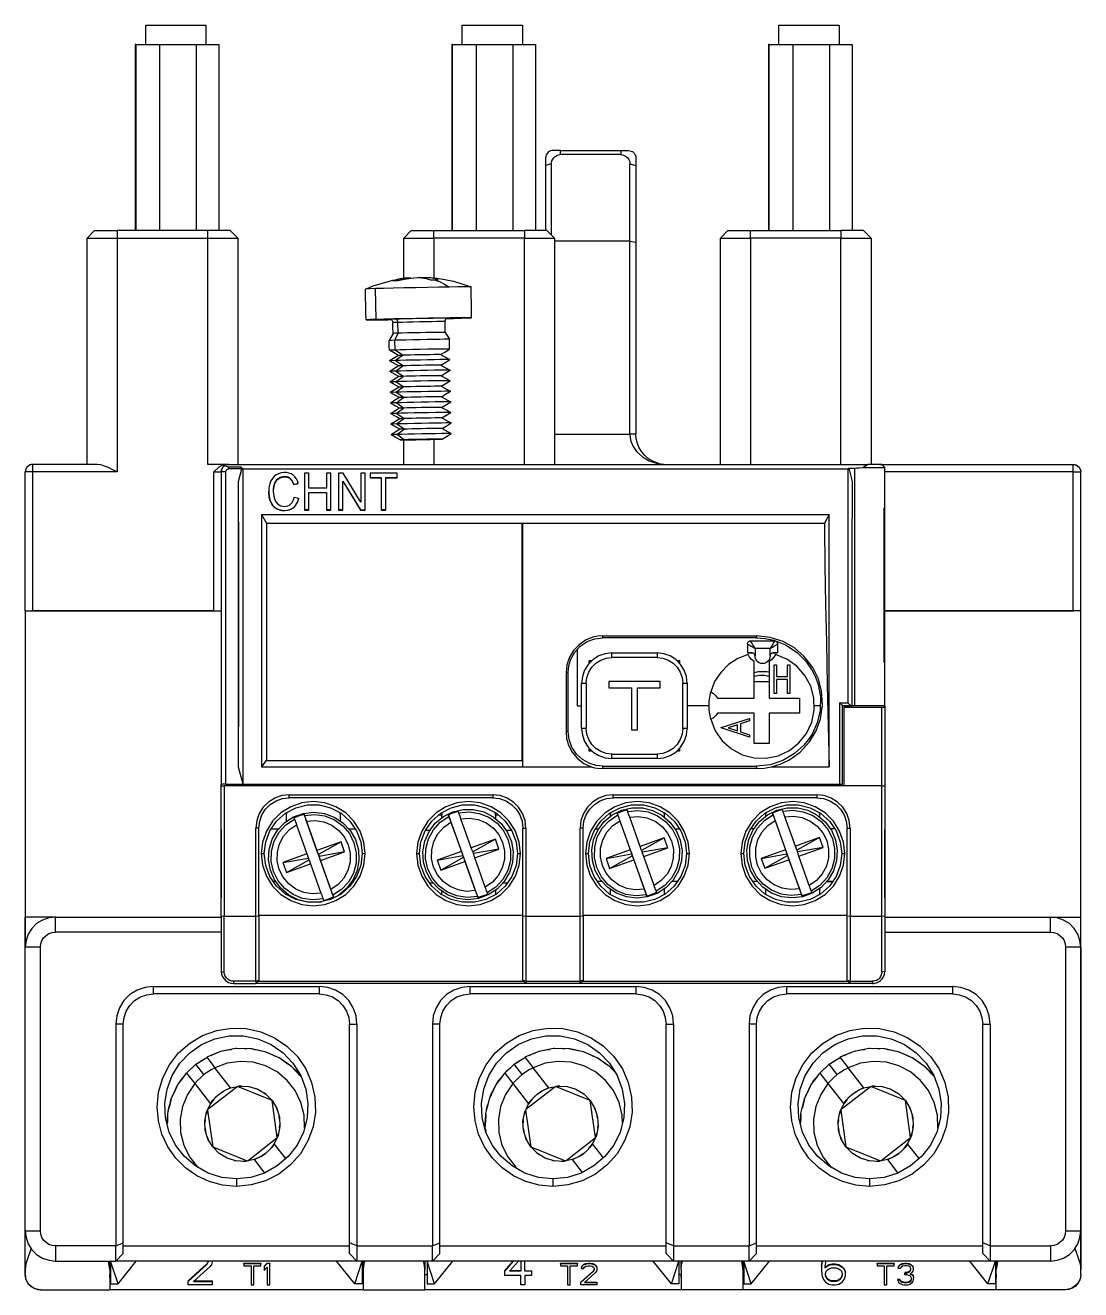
# Model space of a CAD drawing. Header units: millimetres. Extents: x 0 to 70, y 0 to 83.8.
import ezdxf

# ---------------------------------------------------------------- set-up
doc = ezdxf.new("R2010")
doc.units = ezdxf.units.MM

# ---------------------------------------------------------------- blocks, each defined once
blk = doc.blocks.new('CHINT_3996603e8de656a8bb9d982d1fb2e951_FACE_0')
at = {"color": 7, "linetype": 'CONTINUOUS', "true_color": 0x40d9ff}
for p, q in [((7.344, 70.2), (7.344, 82.524)), ((28.344, 70.2), (28.344, 82.524)), ((49.344, 70.2), (49.344, 82.524)), ((4.1, 54.7), (4.1, 69.7)), ((14.1, 69.7), (14.1, 54.7)), ((25.1, 67.027), (25.1, 69.7)), ((33.1, 69.7), (27.1, 69.7)), ((27.1, 69.7), (27.1, 67.056)), ((33.1, 54.7), (33.1, 69.7)), ((35.1, 69.7), (35.1, 54.7)), ((46.1, 54.7), (46.1, 69.7)), ((54.1, 69.7), (48.1, 69.7)), ((48.1, 69.7), (48.1, 54.7)), ((54.1, 54.7), (54.1, 69.7)), ((56.1, 69.7), (56.1, 54.7)), ((40.106, 69.5), (35.1, 69.5)), ((40.106, 69.5), (40.5, 69.436)), ((40.106, 56.7), (40.106, 69.5)), ((26.128, 67.082), (26.086, 67.076)), ((26.128, 67.073), (26.128, 67.082)), ((26.527, 67.055), (26.128, 67.082)), ((26.536, 67.094), (26.519, 67.018)), ((23.271, 64.305), (23.231, 66.347)), ((25.1, 54.7), (25.1, 56.321)), ((27.1, 56.358), (27.1, 54.7)), ((35.1, 56.7), (40.106, 56.7)), ((56.644, 54.7), (69.5, 54.7)), ((0, 45), (0, 54.2)), ((12.5, 45), (12.5, 54.2)), ((69.5, 54.2), (57, 54.2)), ((19.977, 52.814), (18.808, 52.814)), ((15.675, 51.367), (53.325, 51.367)), ((18.808, 51.681), (18.51, 51.681)), ((20.275, 51.681), (19.977, 51.681)), ((21.053, 51.681), (20.768, 51.681)), ((23.911, 51.681), (23.614, 51.681)), ((14.15, 37.306), (14.15, 50.894)), ((0, 45), (0, 24.7)), ((48.1, 43), (49.7, 43)), ((48.2, 42.2), (47.913, 42.2)), ((49.887, 42.2), (49.6, 42.2)), ((37.4, 41.7), (37.589, 41.7)), ((37.495, 41.605), (37.4, 41.7)), ((37.4, 41.511), (37.4, 41.7)), ((43.211, 41.7), (43.4, 41.7)), ((43.4, 41.7), (43.305, 41.605)), ((43.4, 41.7), (43.4, 41.511)), ((36, 40.9), (35.868, 40.892)), ((48.34, 40.31), (49.34, 40.31)), ((48.497, 40.952), (48.758, 40.983)), ((49.042, 40.983), (49.303, 40.952)), ((45.354, 38.7), (43.9, 38.7)), ((52.72, 38.7), (52.318, 38.7)), ((56.8, 33.4), (56.8, 38.6)), ((56.95, 38.7), (57, 38.7)), ((57, 38.7), (57, 33.4)), ((36, 37), (35.868, 36.975)), ((37.4, 35.7), (37.4, 35.889)), ((37.4, 35.7), (37.495, 35.795)), ((37.589, 35.7), (37.4, 35.7)), ((43.4, 35.7), (43.211, 35.7)), ((43.4, 35.7), (43.305, 35.795)), ((43.4, 35.889), (43.4, 35.7)), ((32.95, 35.114), (33, 35.114)), ((49.487, 34.65), (53.325, 34.65)), ((13, 33.4), (13, 33.5)), ((13.3, 33.5), (13, 33.5)), ((13, 24.761), (13, 33.4)), ((13, 33.4), (13.2, 33.4)), ((13.2, 33.4), (13.2, 24.734)), ((56.8, 33.4), (13.2, 33.4)), ((56.8, 33.4), (57, 33.4)), ((56.8, 24.734), (56.8, 33.4)), ((57, 33.4), (57, 24.761)), ((17.321, 31.55), (17.226, 31.55)), ((17.32, 31.609), (17.321, 31.55)), ((17.321, 31.027), (17.321, 31.55)), ((19.344, 29.116), (18.652, 31.053)), ((20.879, 31.55), (20.88, 31.609)), ((20.879, 31.55), (20.879, 31.069)), ((20.974, 31.55), (20.879, 31.55)), ((27.621, 31.45), (27.413, 31.45)), ((27.618, 31.608), (27.621, 31.45)), ((27.621, 31.272), (27.621, 31.45)), ((29.58, 29.278), (28.889, 31.216)), ((31.179, 31.45), (31.182, 31.608)), ((31.179, 31.45), (31.179, 31.219)), ((31.387, 31.45), (31.179, 31.45)), ((38.821, 31.55), (38.726, 31.55)), ((38.82, 31.609), (38.821, 31.55)), ((38.821, 31.372), (38.821, 31.55)), ((39.43, 31.08), (40.121, 29.143)), ((40.78, 29.378), (40.089, 31.316)), ((42.379, 31.55), (42.38, 31.609)), ((42.379, 31.55), (42.379, 31.319)), ((42.474, 31.55), (42.379, 31.55)), ((49.117, 31.563), (49.04, 31.563)), ((49.117, 31.563), (49.041, 31.563)), ((49.116, 31.607), (49.117, 31.563)), ((49.117, 31.387), (49.117, 31.563)), ((49.725, 31.096), (50.415, 29.158)), ((51.074, 29.393), (50.385, 31.331)), ((52.675, 31.56), (52.674, 31.329)), ((52.675, 31.56), (52.676, 31.612)), ((52.763, 31.56), (52.675, 31.56)), ((52.675, 31.559), (52.764, 31.559)), ((13, 30.5), (13, 26)), ((15.3, 24.734), (15.3, 30.6)), ((15.35, 30.6), (15.3, 30.6)), ((16.319, 30.55), (16.828, 30.55)), ((17.993, 30.818), (18.684, 28.881)), ((21.438, 30.55), (21.881, 30.55)), ((26.55, 30.45), (26.842, 30.45)), ((28.23, 30.98), (28.921, 29.043)), ((31.888, 30.45), (32.25, 30.45)), ((33.15, 30.6), (33.2, 30.6)), ((33.2, 30.6), (33.2, 24.734)), ((36.8, 24.734), (36.8, 30.6)), ((36.85, 30.6), (36.8, 30.6)), ((37.819, 30.55), (38.042, 30.55)), ((43.088, 30.55), (43.381, 30.55)), ((48.128, 30.564), (48.336, 30.564)), ((53.383, 30.559), (53.675, 30.559)), ((57, 26), (57, 30.5)), ((20.945, 29.688), (19.344, 29.116)), ((20.945, 29.688), (19.442, 28.834)), ((21.18, 29.028), (20.945, 29.688)), ((31.181, 29.85), (29.58, 29.278)), ((31.181, 29.85), (29.677, 29.014)), ((31.417, 29.19), (31.181, 29.85)), ((42.381, 29.95), (40.78, 29.378)), ((40.877, 29.114), (40.78, 29.378)), ((42.381, 29.95), (40.877, 29.114)), ((42.617, 29.29), (42.381, 29.95)), ((52.676, 29.963), (51.074, 29.393)), ((51.17, 29.128), (51.074, 29.393)), ((52.676, 29.963), (51.17, 29.128)), ((52.911, 29.303), (52.676, 29.963)), ((15.65, 28.9), (15.85, 28.9)), ((18.684, 28.881), (17.083, 28.31)), ((17.083, 28.31), (18.783, 28.598)), ((18.684, 28.881), (18.783, 28.598)), ((18.823, 28.486), (18.783, 28.598)), ((19.442, 28.834), (19.344, 29.116)), ((19.442, 28.834), (19.482, 28.721)), ((21.18, 29.028), (19.482, 28.721)), ((19.579, 28.457), (19.482, 28.721)), ((19.579, 28.457), (21.18, 29.028)), ((22.35, 28.9), (22.55, 28.9)), ((25.95, 28.9), (26.15, 28.9)), ((28.921, 29.043), (27.32, 28.472)), ((27.32, 28.472), (29.018, 28.779)), ((27.555, 27.812), (29.058, 28.666)), ((28.921, 29.043), (29.018, 28.779)), ((29.058, 28.666), (29.018, 28.779)), ((29.058, 28.666), (29.156, 28.384)), ((29.677, 29.014), (29.58, 29.278)), ((29.677, 29.014), (29.717, 28.902)), ((31.417, 29.19), (29.717, 28.902)), ((29.816, 28.619), (29.717, 28.902)), ((29.816, 28.619), (31.417, 29.19)), ((30.507, 26.682), (29.816, 28.619)), ((32.65, 28.9), (32.85, 28.9)), ((37.15, 28.9), (37.35, 28.9)), ((40.121, 29.143), (38.52, 28.572)), ((38.52, 28.572), (40.218, 28.879)), ((38.52, 28.572), (38.755, 27.912)), ((38.755, 27.912), (40.258, 28.766)), ((40.121, 29.143), (40.218, 28.879)), ((40.258, 28.766), (40.218, 28.879)), ((40.258, 28.766), (40.356, 28.484)), ((40.877, 29.114), (40.917, 29.002)), ((42.617, 29.29), (40.917, 29.002)), ((41.016, 28.719), (40.917, 29.002)), ((41.016, 28.719), (42.617, 29.29)), ((41.707, 26.782), (41.016, 28.719)), ((43.85, 28.9), (44.05, 28.9)), ((47.45, 28.9), (47.65, 28.9)), ((50.415, 29.158), (48.813, 28.589)), ((48.813, 28.589), (50.511, 28.893)), ((48.813, 28.589), (49.048, 27.929)), ((49.048, 27.929), (50.551, 28.78)), ((49.048, 27.929), (50.649, 28.499)), ((50.415, 29.158), (50.511, 28.893)), ((50.551, 28.78), (50.511, 28.893)), ((50.551, 28.78), (50.649, 28.499)), ((50.649, 28.499), (51.339, 26.561)), ((51.17, 29.128), (51.211, 29.015)), ((52.911, 29.303), (51.211, 29.015)), ((51.309, 28.734), (51.211, 29.015)), ((51.309, 28.734), (52.911, 29.303)), ((51.998, 26.796), (51.309, 28.734)), ((54.15, 28.9), (54.35, 28.9)), ((17.083, 28.31), (17.319, 27.65)), ((17.319, 27.65), (18.823, 28.486)), ((17.319, 27.65), (18.92, 28.222)), ((18.823, 28.486), (18.92, 28.222)), ((18.92, 28.222), (19.611, 26.284)), ((20.27, 26.52), (19.579, 28.457)), ((27.32, 28.472), (27.555, 27.812)), ((27.555, 27.812), (29.156, 28.384)), ((29.156, 28.384), (29.848, 26.447)), ((38.755, 27.912), (40.356, 28.484)), ((40.356, 28.484), (41.048, 26.547)), ((16.612, 27.05), (16.457, 27.05)), ((21.743, 27.05), (21.658, 27.05)), ((27.062, 26.95), (26.826, 26.95)), ((31.974, 26.95), (31.672, 26.95)), ((38.262, 27.05), (37.957, 27.05)), ((43.243, 27.05), (42.872, 27.05)), ((48.555, 27.064), (48.247, 27.064)), ((48.555, 27.063), (48.247, 27.063)), ((53.549, 27.059), (53.163, 27.059)), ((53.163, 27.059), (53.549, 27.058)), ((17.321, 26.19), (17.321, 26.281)), ((20.879, 26.228), (20.879, 26.19)), ((27.621, 26.19), (27.621, 26.431)), ((31.179, 26.473), (31.179, 26.19)), ((38.821, 26.19), (38.821, 26.531)), ((42.379, 26.573), (42.379, 26.19)), ((49.112, 26.195), (49.112, 26.545)), ((52.67, 26.584), (52.669, 26.185)), ((19.481, 25.674), (19.643, 25.711)), ((0, 24.7), (0, 22.7)), ((2, 24.7), (0, 24.7)), ((2, 24.7), (13, 24.7)), ((13.2, 24.734), (13, 24.761)), ((15.3, 24.734), (13.2, 24.734)), ((15.5, 24.761), (15.3, 24.734)), ((15.3, 20.448), (15.3, 24.734)), ((33, 24.8), (15.5, 24.8)), ((15.5, 24.761), (15.5, 20.5)), ((33.2, 24.734), (33, 24.761)), ((33, 20.5), (33, 24.761)), ((33.2, 24.734), (33.2, 20.448)), ((36.8, 24.734), (33.2, 24.734)), ((37, 24.761), (36.8, 24.734)), ((36.8, 20.448), (36.8, 24.734)), ((54.5, 24.8), (37, 24.8)), ((37, 24.761), (37, 20.5)), ((54.7, 24.734), (54.5, 24.761)), ((54.5, 20.5), (54.5, 24.761)), ((54.7, 24.734), (54.7, 20.448)), ((56.8, 24.734), (54.7, 24.734)), ((57, 24.761), (56.8, 24.734)), ((57, 24.7), (68, 24.7)), ((68, 24.7), (70, 24.7)), ((70, 22.7), (70, 24.7)), ((0, 3.9), (0, 22.7)), ((70, 22.7), (70, 3.9)), ((15.5, 20.5), (15.3, 20.3)), ((15.5, 20.5), (15.3, 20.448)), ((15.3, 20.448), (15.3, 20.3)), ((33.2, 20.3), (15.3, 20.3)), ((15.448, 20.448), (33.052, 20.448)), ((33.2, 20.448), (33, 20.5)), ((33, 20.5), (33.2, 20.3)), ((33.2, 20.448), (33.2, 20.3)), ((33.2, 20.448), (36.8, 20.448)), ((36.8, 20.3), (33.2, 20.3)), ((36.8, 20.3), (37, 20.5)), ((37, 20.5), (36.8, 20.448)), ((36.8, 20.3), (36.8, 20.448)), ((54.7, 20.3), (36.8, 20.3)), ((36.948, 20.448), (54.552, 20.448)), ((54.7, 20.3), (54.5, 20.5)), ((54.7, 20.448), (54.5, 20.5)), ((54.7, 20.3), (54.7, 20.448)), ((11.32, 14.939), (12.041, 15.396)), ((12.725, 15.692), (12.725, 15.691)), ((32.42, 14.939), (33.141, 15.396)), ((33.825, 15.692), (33.825, 15.691)), ((53.32, 14.939), (54.041, 15.396)), ((54.725, 15.692), (54.725, 15.691)), ((10.702, 14.349), (11.32, 14.939)), ((11.853, 14.256), (11.32, 14.939)), ((13.621, 13.376), (12.577, 14.71)), ((31.802, 14.349), (32.42, 14.939)), ((32.953, 14.256), (32.42, 14.939)), ((34.721, 13.376), (33.677, 14.71)), ((52.702, 14.349), (53.32, 14.939)), ((53.853, 14.256), (53.32, 14.939)), ((55.621, 13.376), (54.577, 14.71)), ((10.246, 13.75), (10.228, 13.75)), ((11.238, 13.663), (12.282, 12.328)), ((12.108, 11.956), (14.025, 13.455)), ((14.36, 13.486), (14.146, 13.479)), ((14.938, 13.43), (14.719, 13.468)), ((31.346, 13.75), (31.328, 13.75)), ((32.338, 13.663), (33.382, 12.328)), ((33.208, 11.956), (35.125, 13.455)), ((35.46, 13.486), (35.246, 13.479)), ((36.038, 13.43), (35.819, 13.468)), ((52.246, 13.75), (52.228, 13.75)), ((53.238, 13.663), (54.282, 12.328)), ((54.108, 11.956), (56.025, 13.455)), ((56.36, 13.486), (56.146, 13.479)), ((56.938, 13.43), (56.719, 13.468)), ((12.513, 12.634), (12.281, 12.326)), ((12.725, 12.85), (12.725, 12.843)), ((13.623, 13.376), (13.269, 13.225)), ((15.481, 13.245), (15.281, 13.326)), ((15.966, 12.943), (15.813, 13.046)), ((33.613, 12.634), (33.381, 12.326)), ((33.825, 12.85), (33.825, 12.843)), ((34.723, 13.376), (34.369, 13.225)), ((36.581, 13.245), (36.381, 13.326)), ((37.066, 12.943), (36.913, 13.046)), ((54.513, 12.634), (54.281, 12.326)), ((54.725, 12.85), (54.725, 12.843)), ((55.623, 13.376), (55.269, 13.225)), ((57.481, 13.245), (57.281, 13.326)), ((57.966, 12.943), (57.813, 13.046)), ((12.056, 11.844), (11.996, 11.638)), ((16.726, 11.878), (16.663, 12.051)), ((33.156, 11.844), (33.096, 11.638)), ((37.826, 11.878), (37.763, 12.051)), ((54.056, 11.844), (53.996, 11.638)), ((58.726, 11.878), (58.663, 12.051)), ((9.43, 11.303), (9.401, 11.009)), ((11.928, 11.285), (11.912, 11.063)), ((11.916, 11.134), (11.917, 11.134)), ((16.869, 11.295), (16.839, 11.508)), ((16.872, 10.715), (16.888, 10.937)), ((33.028, 11.285), (33.012, 11.063)), ((33.016, 11.134), (33.017, 11.134)), ((37.969, 11.295), (37.939, 11.508)), ((37.972, 10.715), (37.988, 10.937)), ((51.43, 11.303), (51.401, 11.009)), ((53.928, 11.285), (53.912, 11.063)), ((53.916, 11.134), (53.917, 11.134)), ((58.869, 11.295), (58.839, 11.508)), ((58.872, 10.715), (58.888, 10.937)), ((11.931, 10.705), (11.961, 10.492)), ((12.074, 10.122), (12.137, 9.949)), ((16.744, 10.156), (16.804, 10.362)), ((33.031, 10.705), (33.061, 10.492)), ((33.174, 10.122), (33.237, 9.949)), ((37.844, 10.156), (37.904, 10.362)), ((53.931, 10.705), (53.961, 10.492)), ((54.074, 10.122), (54.137, 9.949)), ((58.744, 10.156), (58.804, 10.362)), ((16.692, 10.044), (14.775, 8.545)), ((16.287, 9.366), (16.519, 9.674)), ((17.284, 8.691), (16.518, 9.672)), ((37.792, 10.044), (35.875, 8.545)), ((37.387, 9.366), (37.619, 9.674)), ((38.344, 8.743), (37.618, 9.672)), ((58.692, 10.044), (56.775, 8.545)), ((58.287, 9.366), (58.519, 9.674)), ((59.284, 8.691), (58.518, 9.672)), ((12.834, 9.057), (12.987, 8.954)), ((13.319, 8.755), (13.519, 8.674)), ((13.862, 8.57), (14.081, 8.532)), ((14.44, 8.514), (14.654, 8.521)), ((15.177, 8.624), (15.531, 8.775)), ((15.179, 8.624), (15.874, 7.735)), ((16.083, 9.164), (16.083, 9.157)), ((33.934, 9.057), (34.087, 8.954)), ((34.419, 8.755), (34.619, 8.674)), ((34.962, 8.57), (35.181, 8.532)), ((35.54, 8.514), (35.754, 8.521)), ((36.277, 8.624), (36.631, 8.775)), ((36.279, 8.624), (36.944, 7.774)), ((37.183, 9.164), (37.183, 9.157)), ((54.834, 9.057), (54.987, 8.954)), ((55.319, 8.755), (55.519, 8.674)), ((55.862, 8.57), (56.081, 8.532)), ((56.44, 8.514), (56.654, 8.521)), ((57.177, 8.624), (57.531, 8.775)), ((57.179, 8.624), (57.874, 7.735)), ((58.083, 9.164), (58.083, 9.157)), ((14, 7.35), (14, 6.85)), ((35, 7.35), (35, 6.85)), ((56, 7.35), (56, 6.85)), ((0, 1.342), (0, 3.9)), ((70, 3.9), (70, 1.342)), ((6, 1.9), (6, 2.9)), ((6.5, 2.9), (21.5, 2.9)), ((22, 2.9), (22, 1.9)), ((22, 2.9), (27, 2.9)), ((27, 1.9), (27, 2.9)), ((27.5, 2.9), (42.5, 2.9)), ((43, 2.9), (43, 1.9)), ((43, 2.9), (48, 2.9)), ((48, 1.9), (48, 2.9)), ((48.5, 2.9), (63.5, 2.9)), ((64, 2.9), (64, 1.9)), ((5.6, 1.342), (5.6, 1.9)), ((22, 1.9), (6, 1.9)), ((6.15, 0.4), (7.362, 1.9)), ((14.5, 1.732), (15.619, 1.732)), ((16.032, 1.732), (15.855, 1.522)), ((16.032, 1.768), (16.032, 1.732)), ((16.209, 1.732), (16.032, 1.732)), ((21.85, 0.4), (20.638, 1.9)), ((27, 1.9), (22, 1.9)), ((22.4, 1.342), (22.4, 1.9)), ((26.5, 1.9), (26.5, 1.342)), ((43, 1.9), (27, 1.9)), ((27.15, 0.4), (28.362, 1.9)), ((31.8, 1.221), (32.391, 1.9)), ((35.5, 1.732), (36.619, 1.732)), ((37.032, 1.677), (37.15, 1.738)), ((37.032, 1.642), (37.15, 1.702)), ((37.032, 1.677), (37.032, 1.642)), ((37.15, 1.738), (37.356, 1.768)), ((37.15, 1.738), (37.15, 1.702)), ((37.15, 1.702), (37.356, 1.732)), ((37.356, 1.768), (37.474, 1.768)), ((37.356, 1.768), (37.356, 1.732)), ((37.356, 1.732), (37.474, 1.732)), ((37.474, 1.768), (37.65, 1.738)), ((37.474, 1.768), (37.474, 1.732)), ((37.474, 1.732), (37.65, 1.702)), ((37.65, 1.738), (37.768, 1.677)), ((37.65, 1.738), (37.65, 1.702)), ((37.65, 1.702), (37.768, 1.642)), ((37.768, 1.677), (37.768, 1.642)), ((42.85, 0.4), (41.638, 1.9)), ((48, 1.9), (43, 1.9)), ((43.5, 1.342), (43.5, 1.9)), ((47.6, 1.342), (47.6, 1.9)), ((64, 1.9), (48, 1.9)), ((48.15, 0.4), (49.362, 1.9)), ((52.8, 1.537), (52.844, 1.853)), ((52.844, 1.853), (52.863, 1.9)), ((53.286, 1.662), (53.507, 1.708)), ((53.507, 1.708), (53.728, 1.708)), ((53.507, 1.708), (53.507, 1.672)), ((53.728, 1.708), (53.949, 1.662)), ((53.728, 1.708), (53.728, 1.672)), ((56.5, 1.732), (57.619, 1.732)), ((58.032, 1.677), (58.15, 1.738)), ((58.032, 1.642), (58.15, 1.702)), ((58.032, 1.677), (58.032, 1.642)), ((58.15, 1.738), (58.356, 1.768)), ((58.15, 1.738), (58.15, 1.702)), ((58.15, 1.702), (58.356, 1.732)), ((58.356, 1.768), (58.415, 1.768)), ((58.356, 1.768), (58.356, 1.732)), ((58.356, 1.732), (58.415, 1.732)), ((58.415, 1.768), (58.621, 1.738)), ((58.415, 1.768), (58.415, 1.732)), ((58.415, 1.732), (58.621, 1.702)), ((58.621, 1.738), (58.739, 1.677)), ((58.621, 1.738), (58.621, 1.702)), ((58.621, 1.702), (58.739, 1.642)), ((58.739, 1.677), (58.739, 1.642)), ((63.85, 0.4), (62.638, 1.9)), ((64.4, 1.9), (64.4, 1.342)), ((32.861, 1.256), (32.14, 1.256)), ((36.885, 1.401), (36.914, 1.522)), ((36.914, 1.522), (37.032, 1.642)), ((37.768, 1.642), (37.886, 1.522)), ((37.886, 1.522), (37.916, 1.401)), ((53.021, 1.482), (53.286, 1.662)), ((53.109, 0.85), (53.065, 0.985)), ((53.198, 0.715), (53.109, 0.85)), ((53.507, 1.672), (53.728, 1.672)), ((53.728, 1.672), (53.949, 1.627)), ((53.949, 1.662), (54.17, 1.527)), ((53.949, 1.662), (53.949, 1.627)), ((53.949, 1.627), (54.17, 1.492)), ((54.126, 0.85), (54.037, 0.715)), ((54.17, 0.985), (54.126, 0.85)), ((54.17, 1.492), (54.17, 1.527)), ((54.17, 1.492), (54.302, 1.356)), ((54.302, 1.356), (54.391, 1.131)), ((57.885, 1.401), (57.914, 1.522)), ((57.914, 1.522), (58.032, 1.642)), ((58.326, 1.101), (58.444, 1.101)), ((58.444, 1.101), (58.621, 1.161)), ((58.621, 1.196), (58.68, 1.256)), ((58.621, 1.196), (58.621, 1.161)), ((58.68, 1.256), (58.739, 1.377)), ((58.71, 1.063), (58.827, 1.016)), ((58.739, 1.642), (58.857, 1.522)), ((58.857, 1.522), (58.886, 1.401)), ((58.886, 0.89), (58.916, 0.77)), ((22.4, 0), (5.6, 0)), ((43.5, 0), (26.5, 0)), ((64.4, 0), (47.6, 0)), ((53.198, 0.679), (53.198, 0.715)), ((53.33, 0.624), (53.198, 0.715)), ((53.33, 0.589), (53.198, 0.679)), ((53.33, 0.589), (53.33, 0.624)), ((53.463, 0.579), (53.33, 0.624)), ((53.463, 0.544), (53.33, 0.589)), ((53.463, 0.544), (53.463, 0.579)), ((53.772, 0.579), (53.463, 0.579)), ((53.772, 0.544), (53.463, 0.544)), ((53.905, 0.624), (53.772, 0.579)), ((53.905, 0.589), (53.772, 0.544)), ((53.772, 0.544), (53.772, 0.579)), ((54.037, 0.715), (53.905, 0.624)), ((54.037, 0.679), (53.905, 0.589)), ((53.905, 0.589), (53.905, 0.624)), ((54.037, 0.679), (54.037, 0.715)), ((57.855, 0.649), (58.002, 0.649)), ((58.002, 0.649), (58.032, 0.589)), ((58.032, 0.624), (58.091, 0.564)), ((58.032, 0.624), (58.032, 0.589)), ((58.032, 0.589), (58.091, 0.529)), ((58.091, 0.564), (58.15, 0.534)), ((58.091, 0.564), (58.091, 0.529)), ((58.091, 0.529), (58.15, 0.499)), ((58.15, 0.534), (58.297, 0.504)), ((58.15, 0.534), (58.15, 0.499)), ((58.15, 0.499), (58.297, 0.469)), ((58.297, 0.504), (58.474, 0.504)), ((58.297, 0.504), (58.297, 0.469)), ((58.297, 0.469), (58.474, 0.469)), ((58.474, 0.504), (58.621, 0.534)), ((58.474, 0.504), (58.474, 0.469)), ((58.474, 0.469), (58.621, 0.499)), ((58.621, 0.534), (58.68, 0.564)), ((58.621, 0.534), (58.621, 0.499)), ((58.621, 0.499), (58.68, 0.529)), ((58.68, 0.564), (58.739, 0.624)), ((58.68, 0.564), (58.68, 0.529)), ((58.739, 0.624), (58.768, 0.685))]:
    blk.add_line(p, q, dxfattribs=at)
for points in [[(28.985, 82.524), (28.985, 83.8), (28.991, 83.8), (29.085, 83.8), (29.29, 83.8), (29.594, 83.8), (29.978, 83.8), (30.421, 83.8), (30.896, 83.8), (31.377, 83.8), (31.835, 83.8), (32.243, 83.8), (32.579, 83.8), (32.822, 83.8), (32.958, 83.8), (32.985, 83.8), (32.985, 82.524)], [(7.985, 82.524), (7.985, 83.8), (7.991, 83.8), (8.085, 83.8), (8.29, 83.8), (8.594, 83.8), (8.978, 83.8), (9.421, 83.8), (9.896, 83.8), (10.377, 83.8), (10.835, 83.8), (11.243, 83.8), (11.579, 83.8), (11.822, 83.8), (11.958, 83.8), (11.985, 83.8), (11.985, 82.524)], [(49.985, 82.524), (49.985, 83.8), (49.991, 83.8), (50.085, 83.8), (50.29, 83.8), (50.594, 83.8), (50.978, 83.8), (51.421, 83.8), (51.896, 83.8), (52.377, 83.8), (52.835, 83.8), (53.243, 83.8), (53.579, 83.8), (53.822, 83.8), (53.958, 83.8), (53.985, 83.8), (53.985, 82.524)], [(7.344, 82.524), (7.29, 82.524), (7.29, 70.2)], [(7.344, 82.524), (7.74, 82.524), (8.279, 82.524), (8.93, 82.524)], [(8.93, 70.2), (8.93, 82.524), (11.327, 82.524), (11.327, 70.2)], [(11.327, 82.524), (11.96, 82.524), (12.476, 82.524), (12.843, 82.524), (12.843, 70.2)], [(28.344, 82.524), (28.29, 82.524), (28.29, 70.2)], [(28.344, 82.524), (28.74, 82.524), (29.279, 82.524), (29.93, 82.524)], [(29.93, 70.2), (29.93, 82.524), (32.327, 82.524), (32.327, 70.2)], [(32.327, 82.524), (32.96, 82.524), (33.476, 82.524), (33.843, 82.524), (33.843, 70.2)], [(49.344, 82.524), (49.29, 82.524), (49.29, 70.2)], [(49.344, 82.524), (49.74, 82.524), (50.279, 82.524), (50.93, 82.524)], [(50.93, 70.2), (50.93, 82.524), (53.327, 82.524), (53.327, 70.2)], [(53.327, 82.524), (53.96, 82.524), (54.476, 82.524), (54.843, 82.524), (54.843, 70.2)], [(35.5, 75.5), (35.354, 75.5), (35.214, 75.5), (35, 75.5), (34.92, 75.494), (34.839, 75.473), (34.756, 75.437), (34.681, 75.385), (34.61, 75.313), (34.553, 75.223), (34.514, 75.117), (34.5, 75), (34.5, 74.789), (34.5, 74.649), (34.5, 74.5)], [(39.5, 75.231), (35.5, 75.231), (35.5, 75.5), (39.5, 75.5), (39.5, 75.231)], [(39.5, 75.5), (39.673, 75.5), (39.84, 75.5), (40, 75.5), (40.104, 75.489), (40.189, 75.463), (40.264, 75.425), (40.332, 75.374), (40.389, 75.314), (40.435, 75.247), (40.468, 75.176), (40.489, 75.104), (40.497, 75.052), (40.5, 75), (40.5, 74.789), (40.5, 74.649), (40.5, 74.5)], [(34.894, 69.906), (34.894, 74.624), (34.5, 74.5), (34.5, 70.2)], [(34.894, 74.624), (34.901, 74.717), (34.924, 74.806), (34.978, 74.921), (35.054, 75.023), (35.147, 75.108), (35.255, 75.174), (35.374, 75.216), (35.5, 75.231)], [(39.5, 75.231), (39.618, 75.218), (39.73, 75.181), (39.852, 75.109), (39.956, 75.012), (40.036, 74.896), (40.088, 74.765), (40.106, 74.624)], [(40.106, 69.5), (40.106, 74.624), (40.5, 74.5), (40.5, 69.436)], [(6.1, 69.7), (6.1, 54.2), (0.5, 54.2)], [(4.1, 69.7), (4.6, 70.2), (4.638, 70.2), (4.749, 70.2), (4.927, 70.2), (5.165, 70.2), (5.449, 70.2), (5.766, 70.2), (6.1, 70.2)], [(4.1, 69.7), (4.15, 69.7), (4.298, 69.7), (4.536, 69.7), (4.853, 69.7), (5.232, 69.7), (5.655, 69.7), (6.1, 69.7)], [(6.1, 69.7), (12.1, 69.7), (12.1, 70.2), (6.1, 70.2), (6.1, 69.7)], [(14.1, 69.7), (13.6, 70.2), (13.562, 70.2), (13.451, 70.2), (13.273, 70.2), (13.035, 70.2), (12.751, 70.2), (12.434, 70.2), (12.1, 70.2)], [(12.1, 69.7), (12.545, 69.7), (12.968, 69.7), (13.347, 69.7), (13.664, 69.7), (13.902, 69.7), (14.05, 69.7), (14.1, 69.7)], [(13.366, 54.7), (12.2, 54.7), (12.1, 54.7), (12.1, 69.7)], [(25.1, 69.7), (25.6, 70.2), (25.638, 70.2), (25.749, 70.2), (25.927, 70.2), (26.165, 70.2), (26.449, 70.2), (26.766, 70.2), (27.1, 70.2)], [(25.1, 69.7), (25.15, 69.7), (25.298, 69.7), (25.536, 69.7), (25.853, 69.7), (26.232, 69.7), (26.655, 69.7), (27.1, 69.7)], [(27.1, 69.7), (27.1, 70.2), (33.1, 70.2), (33.1, 69.7)], [(35.1, 69.7), (34.6, 70.2), (34.562, 70.2), (34.451, 70.2), (34.273, 70.2), (34.035, 70.2), (33.751, 70.2), (33.434, 70.2), (33.1, 70.2)], [(33.1, 69.7), (33.545, 69.7), (33.968, 69.7), (34.347, 69.7), (34.664, 69.7), (34.902, 69.7), (35.05, 69.7), (35.1, 69.7)], [(46.1, 69.7), (46.6, 70.2), (46.638, 70.2), (46.749, 70.2), (46.927, 70.2), (47.165, 70.2), (47.449, 70.2), (47.766, 70.2), (48.1, 70.2)], [(46.1, 69.7), (46.15, 69.7), (46.298, 69.7), (46.536, 69.7), (46.853, 69.7), (47.232, 69.7), (47.655, 69.7), (48.1, 69.7)], [(48.1, 69.7), (48.1, 70.2), (54.1, 70.2), (54.1, 69.7)], [(56.1, 69.7), (55.6, 70.2), (55.562, 70.2), (55.451, 70.2), (55.273, 70.2), (55.035, 70.2), (54.751, 70.2), (54.434, 70.2), (54.1, 70.2)], [(54.1, 69.7), (54.545, 69.7), (54.968, 69.7), (55.347, 69.7), (55.664, 69.7), (55.902, 69.7), (56.05, 69.7), (56.1, 69.7)], [(40.5, 69.436), (40.5, 56.7), (40.106, 56.7)], [(22.565, 66.319), (23.08, 66.53), (24.23, 66.874), (24.385, 66.908), (24.541, 66.939), (24.899, 67), (25.187, 67.038), (25.379, 67.059)], [(25.379, 67.059), (25.161, 67.034), (24.763, 66.967), (24.371, 66.871), (24.491, 66.879), (24.615, 66.883), (24.742, 66.882), (25.151, 66.978), (25.562, 67.046), (25.973, 67.085), (26.274, 67.061), (26.578, 67.008), (26.884, 66.927), (26.971, 66.931), (27.057, 66.934), (27.142, 66.936)], [(25.379, 67.059), (25.565, 67.073), (25.572, 67.047)], [(27.142, 66.936), (27.227, 66.936), (27.312, 66.936), (27.395, 66.935), (27.115, 67.016), (26.828, 67.069), (26.536, 67.094)], [(26.536, 67.094), (26.558, 67.093), (26.896, 67.074), (27.154, 67.051), (27.304, 67.034), (27.573, 66.998), (28.398, 66.834), (29.029, 66.652), (29.409, 66.518), (29.563, 66.458)], [(23.231, 66.347), (22.845, 66.334), (22.62, 66.325), (22.565, 66.319)], [(22.605, 64.278), (22.597, 64.697), (22.565, 66.319)], [(28.118, 66.449), (27.436, 66.438), (26.685, 66.424), (25.903, 66.409), (25.13, 66.393), (24.403, 66.377), (23.759, 66.361), (23.231, 66.347)], [(27.142, 66.936), (27.473, 66.809), (27.799, 66.646), (28.118, 66.449)], [(29.563, 66.458), (29.56, 66.459), (29.436, 66.462), (29.144, 66.461), (28.697, 66.456), (28.118, 66.449)], [(29.604, 64.417), (29.596, 64.836), (29.563, 66.458)], [(23.271, 64.305), (22.885, 64.293), (22.661, 64.284), (22.605, 64.278)], [(22.605, 64.278), (22.609, 64.277), (22.732, 64.274), (23.025, 64.275), (23.472, 64.28), (24.051, 64.288), (24.26, 64.291)], [(29.604, 64.417), (29.6, 64.418), (29.477, 64.421), (29.184, 64.42), (28.737, 64.415), (28.158, 64.407), (27.476, 64.397), (26.726, 64.383), (25.944, 64.368), (25.17, 64.352), (24.443, 64.336), (23.799, 64.32), (23.271, 64.305)], [(24.541, 64.324), (24.315, 64.317), (24.193, 64.312), (24.182, 64.308)], [(24.196, 64.308), (24.218, 64.305), (24.228, 64.303), (24.26, 64.291), (24.282, 64.28), (24.299, 64.268), (24.31, 64.259), (24.331, 64.237), (24.341, 64.224), (24.355, 64.2), (24.366, 64.176), (24.371, 64.158), (24.376, 64.132), (24.377, 64.113)], [(24.377, 64.113), (24.395, 64.115), (24.504, 64.12), (24.707, 64.127)], [(24.392, 63.378), (24.383, 63.816), (24.377, 64.113)], [(25.135, 56.333), (24.637, 56.679), (25.121, 57.032), (24.623, 57.379), (25.107, 57.732), (24.609, 58.079), (25.093, 58.432), (24.595, 58.779), (25.079, 59.132), (24.582, 59.478), (25.065, 59.832), (24.568, 60.178), (25.052, 60.532), (24.554, 60.878), (25.038, 61.231), (24.54, 61.578), (25.024, 61.931), (24.526, 62.278), (24.513, 62.924), (24.721, 63.391), (24.707, 64.127)], [(28.011, 64.383), (28.016, 64.384), (28.027, 64.387), (27.926, 64.388), (27.719, 64.387), (27.419, 64.383), (27.042, 64.378), (26.61, 64.37), (26.149, 64.362), (25.686, 64.352), (25.247, 64.342), (24.857, 64.333), (24.541, 64.324)], [(24.707, 64.127), (24.702, 64.171), (24.689, 64.213), (24.669, 64.251), (24.642, 64.282), (24.611, 64.306), (24.577, 64.32), (24.541, 64.324)], [(24.707, 64.127), (24.99, 64.134), (25.339, 64.143), (25.733, 64.152), (26.149, 64.16), (26.562, 64.168), (26.948, 64.175), (27.286, 64.18), (27.556, 64.183), (27.741, 64.184), (27.832, 64.183), (27.84, 64.182)], [(28.025, 64.386), (27.991, 64.38), (27.977, 64.376), (27.95, 64.364), (27.931, 64.354), (27.912, 64.34), (27.895, 64.324), (27.881, 64.307), (27.871, 64.293), (27.858, 64.269), (27.852, 64.253), (27.844, 64.227), (27.841, 64.2), (27.84, 64.182)], [(27.855, 63.446), (27.846, 63.884), (27.84, 64.182)], [(27.95, 64.364), (28.41, 64.375), (28.938, 64.39), (29.324, 64.402), (29.548, 64.412), (29.604, 64.417)], [(24.392, 63.378), (24.242, 63.106), (24.133, 62.908)], [(24.513, 62.924), (24.28, 62.916), (24.153, 62.911), (24.133, 62.908)], [(24.146, 62.262), (24.14, 62.524), (24.133, 62.908)], [(24.721, 63.391), (24.519, 63.385), (24.409, 63.38), (24.392, 63.378)], [(28.132, 62.988), (28.122, 62.989), (28.018, 62.99), (27.804, 62.988), (27.493, 62.985), (27.102, 62.979), (26.656, 62.971), (26.178, 62.962), (25.699, 62.953), (25.244, 62.942), (24.841, 62.933), (24.513, 62.924)], [(27.855, 63.446), (27.847, 63.447), (27.756, 63.448), (27.571, 63.447), (27.301, 63.444), (26.963, 63.439), (26.576, 63.432), (26.163, 63.425), (25.748, 63.416), (25.354, 63.407), (25.005, 63.399), (24.721, 63.391)], [(27.855, 63.446), (28.024, 63.166), (28.132, 62.988)], [(28.145, 62.341), (28.14, 62.603), (28.132, 62.988)], [(24.526, 62.278), (24.292, 62.27), (24.166, 62.265), (24.146, 62.262)], [(24.759, 61.921), (24.54, 62.042), (24.146, 62.262)], [(28.145, 62.341), (28.135, 62.343), (28.031, 62.344), (27.817, 62.342), (27.505, 62.339), (27.115, 62.333), (26.668, 62.325), (26.191, 62.316), (25.712, 62.306), (25.257, 62.296), (24.854, 62.287), (24.526, 62.278)], [(27.546, 61.976), (27.817, 62.141), (28.145, 62.341)], [(24.759, 61.921), (24.431, 61.725), (24.16, 61.563)], [(24.54, 61.578), (24.306, 61.57), (24.18, 61.565), (24.16, 61.563)], [(24.773, 61.221), (24.554, 61.342), (24.16, 61.563)], [(24.773, 61.221), (24.445, 61.025), (24.173, 60.863)], [(28.158, 61.641), (28.149, 61.643), (28.045, 61.644), (27.83, 61.643), (27.519, 61.639), (27.129, 61.633), (26.682, 61.625), (26.205, 61.616), (25.725, 61.607), (25.271, 61.597), (24.868, 61.587), (24.54, 61.578)], [(25.024, 61.931), (24.861, 61.926), (24.773, 61.922), (24.759, 61.921)], [(25.038, 61.231), (24.875, 61.226), (24.787, 61.222), (24.773, 61.221)], [(27.546, 61.976), (27.539, 61.977), (27.466, 61.977), (27.317, 61.976), (27.1, 61.974), (26.828, 61.97), (26.517, 61.964), (26.184, 61.958), (25.85, 61.951), (25.533, 61.944), (25.252, 61.938), (25.024, 61.931)], [(27.559, 61.276), (27.553, 61.277), (27.48, 61.277), (27.331, 61.277), (27.114, 61.274), (26.842, 61.27), (26.531, 61.265), (26.198, 61.258), (25.864, 61.252), (25.547, 61.244), (25.266, 61.238), (25.038, 61.231)], [(27.546, 61.976), (27.941, 61.76), (28.158, 61.641)], [(27.559, 61.276), (27.887, 61.476), (28.158, 61.641)], [(27.559, 61.276), (27.955, 61.061), (28.172, 60.942)], [(24.554, 60.878), (24.32, 60.871), (24.194, 60.865), (24.173, 60.863)], [(24.786, 60.521), (24.568, 60.642), (24.173, 60.863)], [(24.786, 60.521), (24.459, 60.325), (24.187, 60.163)], [(28.172, 60.942), (28.163, 60.943), (28.058, 60.944), (27.844, 60.943), (27.533, 60.939), (27.143, 60.933), (26.696, 60.926), (26.219, 60.917), (25.739, 60.907), (25.285, 60.897), (24.882, 60.887), (24.554, 60.878)], [(25.052, 60.532), (24.889, 60.526), (24.801, 60.522), (24.786, 60.521)], [(27.573, 60.576), (27.567, 60.577), (27.494, 60.578), (27.345, 60.577), (27.128, 60.574), (26.856, 60.57), (26.544, 60.565), (26.212, 60.559), (25.878, 60.552), (25.561, 60.545), (25.28, 60.538), (25.052, 60.532)], [(27.573, 60.576), (27.844, 60.741), (28.172, 60.942)], [(27.573, 60.576), (27.968, 60.361), (28.186, 60.242)], [(24.568, 60.178), (24.334, 60.171), (24.208, 60.165), (24.187, 60.163)], [(24.8, 59.821), (24.406, 60.041), (24.187, 60.163)], [(24.8, 59.821), (24.473, 59.625), (24.201, 59.463)], [(28.186, 60.242), (28.177, 60.243), (28.072, 60.244), (27.858, 60.243), (27.547, 60.239), (27.157, 60.233), (26.71, 60.226), (26.233, 60.217), (25.753, 60.207), (25.299, 60.197), (24.896, 60.187), (24.568, 60.178)], [(28.2, 59.542), (28.191, 59.543), (28.086, 59.544), (27.872, 59.543), (27.561, 59.539), (27.17, 59.534), (26.724, 59.526), (26.247, 59.517), (25.767, 59.507), (25.312, 59.497), (24.909, 59.487), (24.582, 59.478)], [(25.065, 59.832), (24.903, 59.827), (24.815, 59.823), (24.8, 59.821)], [(27.587, 59.876), (27.581, 59.877), (27.508, 59.878), (27.359, 59.877), (27.142, 59.874), (26.87, 59.87), (26.558, 59.865), (26.226, 59.859), (25.892, 59.852), (25.575, 59.845), (25.294, 59.838), (25.065, 59.832)], [(27.587, 59.876), (27.858, 60.042), (28.186, 60.242)], [(27.587, 59.876), (27.982, 59.661), (28.2, 59.542)], [(27.601, 59.176), (27.872, 59.342), (28.2, 59.542)], [(24.582, 59.478), (24.348, 59.471), (24.222, 59.465), (24.201, 59.463)], [(24.814, 59.121), (24.596, 59.243), (24.201, 59.463)], [(24.814, 59.121), (24.487, 58.926), (24.215, 58.763)], [(24.595, 58.779), (24.362, 58.771), (24.236, 58.765), (24.215, 58.763)], [(24.828, 58.421), (24.61, 58.543), (24.215, 58.763)], [(28.214, 58.842), (28.205, 58.843), (28.1, 58.844), (27.886, 58.843), (27.575, 58.839), (27.184, 58.834), (26.738, 58.826), (26.261, 58.817), (25.781, 58.807), (25.326, 58.797), (24.923, 58.787), (24.595, 58.779)], [(25.079, 59.132), (24.916, 59.127), (24.828, 59.123), (24.814, 59.121)], [(27.601, 59.176), (27.594, 59.177), (27.522, 59.178), (27.372, 59.177), (27.155, 59.174), (26.883, 59.17), (26.572, 59.165), (26.24, 59.159), (25.905, 59.152), (25.589, 59.145), (25.308, 59.138), (25.079, 59.132)], [(27.601, 59.176), (27.996, 58.961), (28.214, 58.842)], [(27.615, 58.477), (27.943, 58.677), (28.214, 58.842)], [(24.828, 58.421), (24.501, 58.226), (24.229, 58.063)], [(24.609, 58.079), (24.376, 58.071), (24.249, 58.066), (24.229, 58.063)], [(24.842, 57.721), (24.623, 57.843), (24.229, 58.063)], [(28.228, 58.142), (28.218, 58.144), (28.114, 58.145), (27.9, 58.143), (27.588, 58.14), (27.198, 58.134), (26.752, 58.126), (26.274, 58.117), (25.795, 58.107), (25.34, 58.097), (24.937, 58.088), (24.609, 58.079)], [(25.093, 58.432), (24.93, 58.427), (24.842, 58.423), (24.828, 58.421)], [(27.615, 58.477), (27.608, 58.477), (27.535, 58.478), (27.386, 58.477), (27.169, 58.475), (26.897, 58.471), (26.586, 58.465), (26.254, 58.459), (25.919, 58.452), (25.602, 58.445), (25.322, 58.438), (25.093, 58.432)], [(27.615, 58.477), (28.01, 58.261), (28.228, 58.142)], [(27.629, 57.777), (27.9, 57.942), (28.228, 58.142)], [(24.842, 57.721), (24.515, 57.526), (24.243, 57.363)], [(24.623, 57.379), (24.389, 57.371), (24.263, 57.366), (24.243, 57.363)], [(24.856, 57.022), (24.637, 57.143), (24.243, 57.363)], [(24.856, 57.022), (24.528, 56.826), (24.257, 56.664)], [(28.242, 57.442), (28.232, 57.444), (28.128, 57.445), (27.914, 57.443), (27.602, 57.44), (27.212, 57.434), (26.765, 57.426), (26.288, 57.417), (25.809, 57.408), (25.354, 57.397), (24.951, 57.388), (24.623, 57.379)], [(25.107, 57.732), (24.944, 57.727), (24.856, 57.723), (24.842, 57.721)], [(25.121, 57.032), (24.958, 57.027), (24.87, 57.023), (24.856, 57.022)], [(27.629, 57.777), (27.622, 57.777), (27.549, 57.778), (27.4, 57.777), (27.183, 57.775), (26.911, 57.771), (26.6, 57.765), (26.267, 57.759), (25.933, 57.752), (25.616, 57.745), (25.336, 57.738), (25.107, 57.732)], [(27.643, 57.077), (27.636, 57.078), (27.563, 57.078), (27.414, 57.077), (27.197, 57.075), (26.925, 57.071), (26.614, 57.066), (26.281, 57.059), (25.947, 57.052), (25.63, 57.045), (25.349, 57.039), (25.121, 57.032)], [(27.629, 57.777), (28.024, 57.561), (28.242, 57.442)], [(27.643, 57.077), (27.914, 57.242), (28.242, 57.442)], [(27.643, 57.077), (28.038, 56.862), (28.256, 56.743)], [(24.637, 56.679), (24.403, 56.671), (24.277, 56.666), (24.257, 56.664)], [(24.87, 56.322), (24.651, 56.443), (24.257, 56.664)], [(28.256, 56.743), (28.246, 56.744), (28.142, 56.745), (27.927, 56.744), (27.616, 56.74), (27.226, 56.734), (26.779, 56.727), (26.302, 56.718), (25.822, 56.708), (25.368, 56.698), (24.965, 56.688), (24.637, 56.679)], [(24.87, 56.322), (24.876, 56.321), (24.949, 56.32), (25.098, 56.321), (25.315, 56.324), (25.587, 56.328), (25.898, 56.333), (26.231, 56.339), (26.565, 56.346), (26.882, 56.353), (27.163, 56.36), (27.391, 56.366), (27.554, 56.371), (27.642, 56.375), (27.656, 56.377)], [(25.135, 56.333), (24.972, 56.327), (24.884, 56.323), (24.87, 56.322)], [(27.656, 56.377), (27.65, 56.378), (27.577, 56.379), (27.428, 56.378), (27.211, 56.375), (26.939, 56.371), (26.628, 56.366), (26.295, 56.359), (25.961, 56.353), (25.644, 56.346), (25.363, 56.339), (25.135, 56.333)], [(27.656, 56.377), (27.928, 56.542), (28.256, 56.743)], [(40.106, 56.7), (40.123, 56.464), (40.173, 56.232), (40.308, 55.895), (40.536, 55.557), (40.926, 55.192), (41.387, 54.928), (41.862, 54.773), (42.5, 54.7)], [(42.011, 54.76), (41.67, 54.881), (41.341, 55.07), (41.084, 55.288), (40.862, 55.558), (40.696, 55.837), (40.601, 56.074), (40.526, 56.383), (40.5, 56.7)], [(0.5, 54.7), (0.389, 54.687), (0.283, 54.65), (0.188, 54.591), (0.109, 54.512), (0.05, 54.417), (0.013, 54.311), (0, 54.2)], [(0.15, 54.552), (0.12, 54.525), (0.115, 54.518)], [(0.241, 54.624), (0.206, 54.605), (0.198, 54.597)], [(0.362, 54.678), (0.309, 54.662), (0.297, 54.655)], [(0.5, 54.7), (0.402, 54.69), (0.395, 54.688)], [(6.1, 54.2), (5.804, 54.347), (5.511, 54.485), (5.255, 54.59), (5.009, 54.668), (4.777, 54.7), (0.5, 54.7)], [(0.5, 54.2), (0.5, 54.311), (0.5, 54.417), (0.5, 54.512), (0.5, 54.591), (0.5, 54.65), (0.5, 54.687), (0.5, 54.7)], [(13.366, 54.7), (13.196, 54.679), (13.035, 54.622), (12.839, 54.506), (12.5, 54.2)], [(13.234, 54.623), (13.154, 54.561), (13.089, 54.485), (13.04, 54.396), (13.01, 54.3), (13, 54.2)], [(13.044, 54.403), (13.071, 54.458), (13.086, 54.479)], [(13.093, 54.49), (13.111, 54.516), (13.141, 54.546)], [(13.164, 54.569), (13.185, 54.59), (13.221, 54.614)], [(13.5, 54.7), (13.445, 54.697), (13.39, 54.688), (13.317, 54.665), (13.234, 54.623)], [(13.234, 54.623), (13.33, 54.574), (13.393, 54.549), (13.445, 54.534), (13.472, 54.53), (13.5, 54.529)], [(13.245, 54.629), (13.271, 54.645), (13.298, 54.656)], [(13.298, 54.656), (13.283, 54.65), (13.282, 54.65)], [(13.355, 54.677), (13.376, 54.685), (13.383, 54.686)], [(13.366, 54.7), (13.44, 54.7), (13.5, 54.7), (55.896, 54.7)], [(13.387, 54.687), (13.389, 54.687), (13.389, 54.688)], [(13.44, 54.7), (13.485, 54.7), (13.474, 54.699)], [(14.279, 54.529), (14.368, 54.4), (13.5, 54.4), (13.5, 54.529), (14.279, 54.529)], [(14.279, 54.529), (14.45, 54.413), (54.55, 54.413), (54.617, 54.458), (55, 54.458), (55, 38.7), (54.85, 38.7)], [(55, 54.458), (55.154, 54.461), (55.307, 54.471), (55.548, 54.5)], [(55.896, 54.7), (55.795, 54.623), (55.678, 54.556), (55.548, 54.5)], [(55.548, 54.5), (55.947, 54.5), (56.302, 54.5), (56.596, 54.5), (56.817, 54.5), (56.954, 54.5), (57, 54.5)], [(56.644, 54.7), (56.455, 54.7), (56.202, 54.7), (55.896, 54.7)], [(57, 54.5), (56.8, 54.7), (56.76, 54.7), (56.644, 54.7)], [(57, 38.7), (57, 41.6), (57, 51.8), (57, 54.5)], [(69.5, 54.7), (69.611, 54.687), (69.717, 54.65), (69.812, 54.591), (69.891, 54.512), (69.95, 54.417), (69.987, 54.311), (70, 54.2)], [(69.5, 54.7), (69.598, 54.69), (69.605, 54.688)], [(69.5, 54.2), (69.5, 54.311), (69.5, 54.417), (69.5, 54.512), (69.5, 54.591), (69.5, 54.65), (69.5, 54.687), (69.5, 54.7)], [(69.638, 54.678), (69.691, 54.662), (69.703, 54.655)], [(69.759, 54.624), (69.794, 54.605), (69.802, 54.597)], [(69.85, 54.552), (69.88, 54.525), (69.885, 54.518)], [(0.5, 54.2), (0.389, 54.2), (0.283, 54.2), (0.188, 54.2), (0.109, 54.2), (0.05, 54.2), (0.013, 54.2), (0, 54.2)], [(0.026, 54.35), (0.014, 54.317), (0.013, 54.314)], [(0.077, 54.461), (0.054, 54.427), (0.053, 54.422)], [(12.5, 45), (0.5, 45), (0.5, 54.2)], [(12.5, 54.2), (12.611, 54.2), (12.717, 54.2), (12.812, 54.2), (12.891, 54.2), (12.95, 54.2), (12.987, 54.2), (13, 54.2)], [(13, 54.2), (13.003, 54.255), (13.009, 54.294)], [(13.3, 33.5), (13.3, 54.2), (13, 54.2), (13, 33.5)], [(13.011, 54.303), (13.012, 54.309), (13.038, 54.392), (13.04, 54.395)], [(13.015, 54.319), (13.013, 54.311), (13.012, 54.31)], [(13.056, 54.427), (13.05, 54.417), (13.047, 54.408)], [(13.3, 54.2), (13.305, 54.245), (13.32, 54.287), (13.344, 54.325), (13.375, 54.356), (13.413, 54.38), (13.455, 54.395), (13.5, 54.4)], [(14.15, 50.894), (14.15, 53.562), (14.368, 54.4)], [(14.45, 33.5), (14.45, 36.067), (14.45, 38.673), (14.45, 41.305), (14.45, 43.951), (14.45, 46.597), (14.45, 49.231), (14.45, 51.84), (14.45, 54.413)], [(18.095, 53.45), (18.044, 53.601), (17.978, 53.736), (17.883, 53.869), (17.767, 53.98), (17.633, 54.065), (17.484, 54.123), (17.319, 54.154), (17.14, 54.158), (16.966, 54.134), (16.8, 54.082), (16.645, 54.003), (16.506, 53.897), (16.388, 53.766), (16.292, 53.609), (16.213, 53.413), (16.157, 53.143), (16.145, 52.918)], [(17.802, 53.375), (17.71, 53.599), (17.622, 53.719), (17.533, 53.793), (17.44, 53.841), (17.337, 53.871), (17.222, 53.883), (17.065, 53.874), (16.908, 53.831), (16.785, 53.763), (16.691, 53.681), (16.613, 53.583), (16.553, 53.47), (16.509, 53.343), (16.464, 53.121), (16.451, 52.912), (16.477, 52.603), (16.544, 52.354), (16.631, 52.189), (16.728, 52.081), (16.832, 52.008), (16.945, 51.956), (17.063, 51.925), (17.186, 51.916), (17.307, 51.927), (17.418, 51.958), (17.514, 52.006), (17.601, 52.072), (17.695, 52.179), (17.769, 52.314), (17.807, 52.419), (17.836, 52.536), (18.134, 52.454)], [(16.452, 52.906), (16.464, 53.105), (16.509, 53.327), (16.553, 53.455), (16.613, 53.568), (16.691, 53.665), (16.785, 53.747), (16.908, 53.815), (17.065, 53.858), (17.222, 53.868), (17.337, 53.856), (17.44, 53.825), (17.533, 53.777), (17.622, 53.703), (17.71, 53.583), (17.802, 53.359)], [(20.275, 51.681), (20.275, 54.118), (19.977, 54.118), (19.977, 53.118), (18.808, 53.118), (18.808, 54.118), (18.51, 54.118), (18.51, 51.681)], [(22.541, 51.681), (22.541, 54.118), (22.255, 54.118), (22.255, 52.205), (21.073, 54.118), (20.768, 54.118), (20.768, 51.681)], [(24.655, 53.831), (24.655, 54.118), (22.872, 54.118), (22.872, 53.831)], [(22.872, 53.831), (22.872, 53.815), (23.614, 53.815)], [(22.872, 53.831), (23.614, 53.831), (23.614, 51.681)], [(23.911, 51.681), (23.911, 53.831), (24.655, 53.831)], [(23.911, 53.815), (24.655, 53.815), (24.655, 53.831)], [(54.55, 54.413), (54.55, 51.877), (54.55, 49.306), (54.55, 46.71), (54.55, 44.102), (54.55, 41.493), (54.55, 38.898)], [(54.617, 54.458), (54.85, 53.562), (54.85, 51.125)], [(70, 45), (57, 45), (69.5, 45), (69.5, 54.2)], [(69.5, 54.2), (69.611, 54.2), (69.717, 54.2), (69.812, 54.2), (69.891, 54.2), (69.95, 54.2), (69.987, 54.2), (70, 54.2)], [(69.923, 54.461), (69.946, 54.427), (69.947, 54.422)], [(69.974, 54.35), (69.986, 54.317), (69.987, 54.314)], [(70, 24.7), (70, 45), (70, 54.2)], [(16.145, 52.918), (16.146, 52.841), (16.182, 52.544), (16.252, 52.295), (16.329, 52.123), (16.425, 51.977), (16.54, 51.856), (16.674, 51.76), (16.831, 51.692), (17.012, 51.652), (17.217, 51.64), (17.42, 51.662), (17.603, 51.723), (17.766, 51.823), (17.918, 51.975), (18.046, 52.19), (18.134, 52.454)], [(17.918, 51.96), (17.766, 51.808), (17.603, 51.707), (17.42, 51.646), (17.217, 51.624), (17.012, 51.636), (16.831, 51.676), (16.674, 51.744), (16.54, 51.84), (16.425, 51.961), (16.329, 52.108), (16.252, 52.279), (16.182, 52.528), (16.146, 52.826), (16.145, 52.903), (16.145, 52.907), (16.145, 52.91), (16.145, 52.913), (16.145, 52.918)], [(17.802, 53.359), (17.802, 53.375), (18.095, 53.45)], [(17.802, 53.359), (18.095, 53.434), (18.095, 53.45)], [(18.808, 51.681), (18.808, 52.83), (19.977, 52.83), (19.977, 51.681)], [(21.053, 51.681), (21.053, 53.596), (22.235, 51.681)], [(21.053, 53.581), (22.235, 51.666), (22.235, 51.681), (22.541, 51.681)], [(18.046, 52.174), (18.134, 52.439), (18.134, 52.454)], [(15.675, 51.367), (16, 50.807), (16, 48.199), (16, 45.571), (16, 43.694), (16, 43.105), (16, 40.412), (16, 37.732), (16, 35.08), (32.95, 35.08), (32.95, 37.732), (32.95, 40.412), (32.95, 43.105), (32.95, 45.798), (32.95, 48.478), (32.95, 50.8)], [(15.675, 51.367), (15.675, 48.989), (15.675, 46.592), (15.675, 44.185), (15.675, 41.778), (15.675, 39.38), (15.675, 37.001), (15.675, 34.65)], [(18.51, 51.681), (18.51, 51.666), (18.808, 51.666), (18.808, 51.681)], [(19.977, 51.681), (19.977, 51.666), (20.275, 51.666), (20.275, 51.681)], [(20.768, 51.681), (20.768, 51.666), (21.053, 51.666), (21.053, 51.681)], [(22.235, 51.666), (22.541, 51.666), (22.541, 51.681)], [(23.614, 51.681), (23.614, 51.666), (23.911, 51.666), (23.911, 51.681)], [(53.325, 51.367), (53, 50.807), (53, 50.706), (53, 50.605), (53, 50.503), (53.038, 47.978), (53.081, 45.444), (53.13, 42.911), (53.159, 41.504), (53.19, 40.098), (53.255, 37.369), (53.325, 34.65)], [(53.325, 34.65), (53.325, 37.001), (53.325, 39.38), (53.325, 41.778), (53.325, 44.185), (53.325, 46.592), (53.325, 48.989), (53.325, 51.367)], [(54.85, 38.7), (54.85, 41.181), (54.85, 51.125)], [(54.85, 41.181), (54.85, 43.675), (54.85, 46.171), (54.85, 48.658), (54.85, 51.125)], [(57, 51.8), (56.993, 51.8), (56.972, 51.8), (56.936, 51.8), (56.936, 41.6), (56.972, 41.6), (56.993, 41.6), (57, 41.6)], [(14.15, 50.894), (14.15, 48.19), (14.15, 45.466), (14.15, 42.734), (14.15, 40.01), (14.15, 37.306)], [(16, 50.8), (33, 50.8), (53, 50.8)], [(33, 34.65), (33, 37.321), (33, 40.016), (33, 42.724), (33, 45.432), (33, 48.129), (33, 50.8)], [(0, 45), (12.987, 45), (13, 45)], [(12.5, 45), (12.611, 45), (12.717, 45), (12.812, 45), (12.891, 45), (12.95, 45), (12.987, 45)], [(38.3, 43.334), (37.97, 43.317), (37.647, 43.25), (37.16, 43.049), (36.728, 42.749), (36.366, 42.366), (36.091, 41.917), (35.92, 41.418), (35.868, 40.892)], [(36, 40.9), (36.046, 41.355), (36.18, 41.792), (36.445, 42.26), (36.812, 42.653), (37.259, 42.951), (37.764, 43.137), (38.3, 43.2)], [(48.5, 43.2), (38.3, 43.2), (38.3, 43.334), (48.5, 43.334), (48.5, 43.2)], [(47.9, 42.8), (47.905, 42.845), (47.92, 42.887), (47.944, 42.925), (47.975, 42.956), (48.013, 42.98), (48.055, 42.995), (48.1, 43)], [(47.9, 42.8), (47.907, 42.796), (47.928, 42.783), (47.974, 42.756), (48.046, 42.712), (48.15, 42.65), (48.271, 42.578), (48.4, 42.5)], [(47.9, 42.8), (47.9, 42.2), (47.913, 42.2)], [(48.4, 42.5), (48.355, 42.574), (48.312, 42.647), (48.253, 42.744), (48.202, 42.831), (48.159, 42.902), (48.127, 42.956), (48.107, 42.989), (48.1, 43)], [(49.487, 34.65), (50.077, 34.835), (50.632, 35.097), (51.396, 35.636), (52.016, 36.308), (52.449, 37.032), (52.737, 37.831), (52.874, 38.761), (52.818, 39.671), (52.598, 40.481), (52.222, 41.242), (51.645, 41.986), (51.008, 42.533), (50.274, 42.951), (49.41, 43.235), (48.5, 43.334)], [(48.5, 43.2), (49.082, 43.16), (49.654, 43.04), (50.428, 42.737), (51.191, 42.24), (51.778, 41.654), (52.239, 40.969), (52.436, 40.553), (52.586, 40.118), (52.735, 39.302), (52.713, 38.391), (52.523, 37.581), (52.182, 36.828), (51.931, 36.443), (51.641, 36.087), (51.026, 35.533), (50.24, 35.073), (49.392, 34.795), (48.5, 34.7)], [(49.7, 43), (49.696, 42.993), (49.683, 42.972), (49.656, 42.926), (49.612, 42.854), (49.55, 42.75), (49.478, 42.629), (49.4, 42.5)], [(49.4, 42.5), (49.474, 42.545), (49.547, 42.588), (49.644, 42.647), (49.731, 42.698), (49.802, 42.741), (49.856, 42.773), (49.889, 42.793), (49.9, 42.8)], [(49.7, 43), (49.745, 42.995), (49.787, 42.98), (49.825, 42.956), (49.856, 42.925), (49.88, 42.887), (49.895, 42.845), (49.9, 42.8)], [(49.9, 42.8), (49.9, 42.2), (49.887, 42.2)], [(36.6, 42.426), (36.6, 38.7), (36.9, 38.7)], [(38.9, 42.2), (38.455, 42.15), (38.032, 42.002), (37.653, 41.764), (37.336, 41.447), (37.098, 41.068), (36.95, 40.645), (36.9, 40.2)], [(37.2, 40.2), (37.243, 40.578), (37.368, 40.938), (37.571, 41.26), (37.84, 41.529), (38.162, 41.732), (38.522, 41.857), (38.9, 41.9)], [(41.9, 41.9), (38.9, 41.9), (38.9, 42.2), (41.9, 42.2), (41.9, 41.9)], [(43.9, 40.2), (43.85, 40.645), (43.702, 41.068), (43.464, 41.447), (43.147, 41.764), (42.768, 42.002), (42.345, 42.15), (41.9, 42.2)], [(41.9, 41.9), (42.278, 41.857), (42.638, 41.732), (42.96, 41.529), (43.229, 41.26), (43.432, 40.938), (43.557, 40.578), (43.6, 40.2)], [(45.46, 39.618), (45.636, 39.513), (45.786, 39.375), (45.906, 39.21), (48.34, 39.21), (48.34, 41.644), (48.175, 41.764), (48.037, 41.914), (47.933, 42.09), (47.25, 41.828), (46.637, 41.43), (46.12, 40.913), (45.722, 40.3), (45.46, 39.618)], [(45.46, 37.802), (45.76, 37.047), (46.226, 36.382), (46.834, 35.842), (47.549, 35.457), (48.334, 35.247), (49.146, 35.223), (49.941, 35.388), (50.678, 35.731), (51.315, 36.235), (51.819, 36.872), (52.162, 37.609), (52.327, 38.404), (52.303, 39.216), (52.093, 40.001), (51.708, 40.716), (51.168, 41.323), (50.503, 41.79), (49.748, 42.09), (49.644, 41.914), (49.506, 41.764), (49.34, 41.644), (49.34, 39.21), (51.34, 39.21), (51.34, 38.21), (49.34, 38.21), (49.34, 36.21), (48.34, 36.21), (48.34, 38.21), (45.906, 38.21), (45.786, 38.044), (45.636, 37.906), (45.46, 37.802)], [(47.913, 42.2), (47.953, 42.2), (48.016, 42.2), (48.1, 42.2), (48.2, 42.2)], [(48.4, 42), (48.397, 42.036), (48.387, 42.072), (48.369, 42.106), (48.346, 42.137), (48.317, 42.162), (48.284, 42.182), (48.244, 42.195), (48.2, 42.2)], [(49.4, 42), (49.4, 42.5), (48.4, 42.5), (48.4, 42)], [(49.4, 42), (49.387, 41.889), (49.35, 41.783), (49.291, 41.688), (49.212, 41.609), (49.117, 41.55), (49.011, 41.513), (48.9, 41.5), (48.789, 41.513), (48.683, 41.55), (48.588, 41.609), (48.509, 41.688), (48.45, 41.783), (48.413, 41.889), (48.4, 42)], [(49.6, 42.2), (49.579, 42.199), (49.557, 42.195), (49.522, 42.184), (49.485, 42.163), (49.449, 42.132), (49.423, 42.092), (49.406, 42.047), (49.4, 42)], [(49.6, 42.2), (49.7, 42.2), (49.784, 42.2), (49.847, 42.2), (49.887, 42.2)], [(49.819, 39.51), (49.672, 39.51), (49.672, 41.425), (49.819, 41.425), (49.819, 40.639), (50.556, 40.639), (50.556, 41.425), (50.703, 41.425), (50.703, 39.51), (50.556, 39.51), (50.556, 40.443), (49.819, 40.443), (49.819, 39.51)], [(35.868, 40.892), (35.868, 39.583), (35.868, 38.277), (35.868, 36.975)], [(36, 37), (36, 38.296), (36, 39.596), (36, 40.9)], [(38.7, 40.3), (38.7, 39.9), (40.2, 39.9), (40.2, 37.1), (40.6, 37.1), (40.6, 39.9), (42.1, 39.9), (42.1, 40.3), (38.7, 40.3)], [(48.34, 40.914), (48.623, 40.983), (49.177, 40.983), (49.34, 40.943)], [(49.34, 40.645), (49.027, 40.701), (48.688, 40.704), (48.354, 40.65), (48.34, 40.645)], [(48.409, 40.659), (48.373, 40.654), (48.365, 40.652)], [(48.905, 40.702), (48.84, 40.71), (48.784, 40.703)], [(49.328, 40.647), (49.308, 40.654), (49.244, 40.662)], [(37.2, 40.2), (37.2, 37.2), (36.9, 37.2), (36.9, 40.2), (37.2, 40.2)], [(43.6, 37.2), (43.6, 40.2), (43.9, 40.2), (43.9, 37.2), (43.6, 37.2)], [(45.46, 37.802), (45.354, 38.404), (45.354, 39.016), (45.46, 39.618)], [(54, 38.898), (54.55, 38.898), (54.783, 38.7), (54.85, 38.7)], [(54, 33.5), (54.2, 33.5), (54.2, 35.224), (54.2, 36.969), (54.2, 38.728), (54, 38.898)], [(54, 38.898), (54, 37.081), (54, 35.28), (54, 33.5)], [(56.95, 38.7), (54.2, 38.7), (54.783, 38.7)], [(54.3, 33.4), (54.3, 38.6), (56.8, 38.6)], [(56.95, 38.7), (56.802, 38.7), (56.564, 38.7), (56.247, 38.7), (55.868, 38.7), (55.445, 38.7), (55, 38.7)], [(56.8, 38.6), (57, 38.6), (57, 33.4)], [(48.04, 36.624), (46.157, 37.228), (46.157, 37.252), (48.04, 37.856), (48.04, 37.699), (47.437, 37.506), (47.437, 36.975), (48.04, 36.781), (48.04, 36.624)], [(14.45, 33.5), (14.15, 34.638), (14.15, 37.306)], [(35.868, 36.975), (35.905, 36.526), (36.029, 36.094), (36.28, 35.62), (36.627, 35.21), (37.053, 34.881), (37.545, 34.65)], [(38.3, 34.7), (37.862, 34.742), (37.441, 34.867), (36.961, 35.13), (36.559, 35.498), (36.254, 35.949), (36.065, 36.459), (36, 37)], [(36.9, 37.2), (36.95, 36.755), (37.098, 36.332), (37.336, 35.953), (37.653, 35.636), (38.032, 35.398), (38.455, 35.25), (38.9, 35.2)], [(38.9, 35.5), (38.522, 35.543), (38.162, 35.668), (37.84, 35.871), (37.571, 36.14), (37.368, 36.462), (37.243, 36.822), (37.2, 37.2)], [(41.9, 35.2), (42.345, 35.25), (42.768, 35.398), (43.147, 35.636), (43.464, 35.953), (43.702, 36.332), (43.85, 36.755), (43.9, 37.2)], [(43.6, 37.2), (43.557, 36.822), (43.432, 36.462), (43.229, 36.14), (42.96, 35.871), (42.638, 35.668), (42.278, 35.543), (41.9, 35.5)], [(46.609, 37.24), (47.243, 37.037), (47.243, 37.443), (46.609, 37.24)], [(38.9, 35.5), (41.9, 35.5), (41.9, 35.2), (38.9, 35.2), (38.9, 35.5)], [(16, 35.114), (15.675, 34.65), (33, 34.65), (37.545, 34.65)], [(37.545, 34.65), (37.75, 34.594), (37.96, 34.557), (38.3, 34.538)], [(38.3, 34.538), (38.3, 34.7), (48.5, 34.7), (48.5, 34.538), (38.3, 34.538)], [(48.5, 34.538), (48.994, 34.566), (49.487, 34.65)], [(13.3, 33.5), (14.45, 33.5), (54, 33.5)], [(17.5, 32.8), (17.01, 32.745), (16.545, 32.582), (16.128, 32.32), (15.78, 31.972), (15.518, 31.555), (15.355, 31.09), (15.3, 30.6)], [(31, 32.6), (17.5, 32.6), (17.5, 32.8), (31, 32.8), (31, 32.6)], [(33.2, 30.6), (33.145, 31.09), (32.982, 31.555), (32.72, 31.972), (32.372, 32.32), (31.955, 32.582), (31.49, 32.745), (31, 32.8)], [(39, 32.8), (38.51, 32.745), (38.045, 32.582), (37.628, 32.32), (37.28, 31.972), (37.018, 31.555), (36.855, 31.09), (36.8, 30.6)], [(52.5, 32.6), (39, 32.6), (39, 32.8), (52.5, 32.8), (52.5, 32.6)], [(54.7, 30.6), (54.645, 31.09), (54.482, 31.555), (54.22, 31.972), (53.872, 32.32), (53.455, 32.582), (52.99, 32.745), (52.5, 32.8)], [(15.5, 30.6), (15.55, 31.045), (15.698, 31.468), (15.936, 31.847), (16.253, 32.164), (16.632, 32.402), (17.055, 32.55), (17.5, 32.6)], [(22.55, 28.9), (22.464, 29.668), (22.208, 30.397), (21.797, 31.051), (21.251, 31.597), (20.597, 32.008), (19.868, 32.264), (19.1, 32.35), (18.332, 32.264), (17.603, 32.008), (16.949, 31.597), (16.403, 31.051), (15.992, 30.397), (15.736, 29.668), (15.65, 28.9)], [(15.85, 28.9), (15.944, 29.678), (16.222, 30.41), (16.667, 31.055), (17.254, 31.575), (17.948, 31.939), (18.708, 32.126), (19.492, 32.126), (20.252, 31.939), (20.946, 31.575), (21.533, 31.055), (21.978, 30.41), (22.256, 29.678), (22.35, 28.9)], [(32.85, 28.9), (32.764, 29.668), (32.508, 30.397), (32.097, 31.051), (31.551, 31.597), (30.897, 32.008), (30.168, 32.264), (29.4, 32.35), (28.632, 32.264), (27.903, 32.008), (27.249, 31.597), (26.703, 31.051), (26.292, 30.397), (26.036, 29.668), (25.95, 28.9)], [(26.15, 28.9), (26.244, 29.678), (26.522, 30.41), (26.967, 31.055), (27.554, 31.575), (28.248, 31.939), (29.008, 32.126), (29.792, 32.126), (30.552, 31.939), (31.246, 31.575), (31.833, 31.055), (32.278, 30.41), (32.556, 29.678), (32.65, 28.9)], [(31, 32.6), (31.445, 32.55), (31.868, 32.402), (32.247, 32.164), (32.564, 31.847), (32.802, 31.468), (32.95, 31.045), (33, 30.6)], [(37, 30.6), (37.05, 31.045), (37.198, 31.468), (37.436, 31.847), (37.753, 32.164), (38.132, 32.402), (38.555, 32.55), (39, 32.6)], [(44.05, 28.9), (43.964, 29.668), (43.708, 30.397), (43.297, 31.051), (42.751, 31.597), (42.097, 32.008), (41.368, 32.264), (40.6, 32.35), (39.832, 32.264), (39.103, 32.008), (38.449, 31.597), (37.903, 31.051), (37.492, 30.397), (37.236, 29.668), (37.15, 28.9)], [(37.35, 28.9), (37.444, 29.678), (37.722, 30.41), (38.167, 31.055), (38.754, 31.575), (39.448, 31.939), (40.208, 32.126), (40.992, 32.126), (41.752, 31.939), (42.446, 31.575), (43.033, 31.055), (43.478, 30.41), (43.756, 29.678), (43.85, 28.9)], [(41.905, 26.264), (41.249, 26.028), (40.557, 25.949), (39.864, 26.032), (39.21, 26.273), (38.629, 26.658), (38.152, 27.167), (37.806, 27.773), (37.609, 28.442), (37.572, 29.138), (37.697, 29.824), (37.977, 30.463), (38.396, 31.02), (38.933, 31.465), (39.558, 31.774), (40.236, 31.93), (40.932, 31.926), (41.608, 31.762), (42.228, 31.446), (42.758, 30.997), (43.171, 30.437), (43.444, 29.796), (43.562, 29.111), (43.519, 28.416), (43.317, 27.751), (42.967, 27.149), (42.488, 26.645), (41.905, 26.264)], [(54.35, 28.9), (54.264, 29.668), (54.008, 30.397), (53.597, 31.051), (53.051, 31.597), (52.397, 32.008), (51.668, 32.264), (50.9, 32.35), (50.132, 32.264), (49.403, 32.008), (48.749, 31.597), (48.203, 31.051), (47.792, 30.397), (47.536, 29.668), (47.45, 28.9)], [(47.65, 28.9), (47.744, 29.678), (48.022, 30.41), (48.467, 31.055), (49.054, 31.575), (49.748, 31.939), (50.508, 32.126), (51.292, 32.126), (52.052, 31.939), (52.746, 31.575), (53.333, 31.055), (53.778, 30.41), (54.056, 29.678), (54.15, 28.9)], [(52.196, 26.275), (51.54, 26.039), (50.847, 25.961), (50.155, 26.045), (49.501, 26.287), (48.92, 26.673), (48.444, 27.182), (48.099, 27.788), (47.902, 28.457), (47.866, 29.153), (47.991, 29.839), (48.271, 30.478), (48.691, 31.034), (49.229, 31.479), (49.854, 31.788), (50.532, 31.943), (51.228, 31.938), (51.904, 31.774), (52.524, 31.457), (53.054, 31.007), (53.466, 30.447), (53.738, 29.806), (53.855, 29.121), (53.812, 28.426), (53.609, 27.761), (53.259, 27.16), (52.779, 26.656), (52.196, 26.275)], [(52.5, 32.6), (52.945, 32.55), (53.368, 32.402), (53.747, 32.164), (54.064, 31.847), (54.302, 31.468), (54.45, 31.045), (54.5, 30.6)], [(18.789, 25.674), (18.768, 25.674), (18.092, 25.838), (17.472, 26.154), (16.942, 26.603), (16.529, 27.163), (16.256, 27.804), (16.138, 28.489), (16.181, 29.184), (16.383, 29.849), (16.733, 30.451), (17.212, 30.955), (17.795, 31.336)], [(19.746, 25.903), (19.069, 25.836), (18.395, 25.933), (17.763, 26.188), (17.211, 26.587), (16.77, 27.106), (16.466, 27.715), (16.316, 28.379), (16.329, 29.06), (16.504, 29.718), (16.831, 30.315), (17.291, 30.817), (17.858, 31.194)], [(17.795, 31.336), (18.451, 31.572), (19.143, 31.651), (19.836, 31.568), (20.49, 31.327), (21.071, 30.942), (21.548, 30.433), (21.894, 29.827), (22.091, 29.158), (22.128, 28.462), (22.003, 27.776), (21.723, 27.137), (21.304, 26.58), (20.767, 26.135), (20.174, 25.842)], [(17.858, 31.194), (17.827, 31.276), (17.795, 31.336)], [(17.827, 31.276), (18.04, 31.372), (18.26, 31.45), (18.486, 31.511)], [(17.858, 31.194), (17.865, 31.175), (17.88, 31.134), (17.902, 31.074), (17.929, 30.997), (17.96, 30.911), (17.993, 30.818)], [(20.406, 26.138), (20.439, 26.04), (18.486, 31.511), (18.517, 31.429)], [(18.517, 31.429), (19.195, 31.496), (19.869, 31.399), (20.5, 31.144), (21.053, 30.746), (21.494, 30.227), (21.798, 29.618), (21.948, 28.953), (21.935, 28.273), (21.76, 27.615), (21.433, 27.017), (20.973, 26.516), (20.406, 26.138)], [(18.652, 31.053), (18.627, 31.123), (18.603, 31.19), (18.577, 31.265), (18.554, 31.329), (18.536, 31.379), (18.523, 31.413), (18.517, 31.429)], [(18.652, 31.053), (19.227, 31.099), (19.797, 31.008), (20.329, 30.786), (20.794, 30.444), (21.165, 30.003), (21.422, 29.486), (21.55, 28.924), (21.542, 28.347), (21.399, 27.789), (21.128, 27.279), (20.744, 26.848), (20.27, 26.52)], [(30.705, 26.164), (30.049, 25.928), (29.357, 25.849), (28.664, 25.932), (28.01, 26.173), (27.429, 26.558), (26.952, 27.067), (26.606, 27.673), (26.409, 28.342), (26.372, 29.038), (26.497, 29.724), (26.777, 30.363), (27.196, 30.92), (27.733, 31.365), (28.358, 31.674), (29.036, 31.83), (29.732, 31.826), (30.408, 31.662), (31.028, 31.346), (31.558, 30.897), (31.971, 30.337), (32.244, 29.696), (32.362, 29.011), (32.319, 28.316), (32.117, 27.651), (31.767, 27.049), (31.288, 26.545), (30.705, 26.164)], [(29.983, 26.071), (29.305, 26.004), (28.631, 26.101), (28, 26.356), (27.447, 26.754), (27.006, 27.273), (26.702, 27.882), (26.552, 28.547), (26.565, 29.227), (26.74, 29.885), (27.067, 30.483), (27.527, 30.984), (28.094, 31.362)], [(28.754, 31.597), (28.72, 31.695), (28.495, 31.635), (28.274, 31.556), (28.061, 31.46)], [(28.094, 31.362), (28.061, 31.46), (30.014, 25.989), (29.983, 26.071)], [(28.094, 31.362), (28.101, 31.341), (28.116, 31.299), (28.138, 31.237), (28.166, 31.16), (28.197, 31.073), (28.23, 30.98)], [(28.754, 31.597), (29.431, 31.664), (30.105, 31.567), (30.737, 31.312), (31.289, 30.913), (31.73, 30.394), (32.034, 29.785), (32.184, 29.121), (32.171, 28.44), (31.996, 27.782), (31.669, 27.185), (31.209, 26.683), (30.642, 26.306)], [(28.889, 31.216), (28.875, 31.256), (28.86, 31.296), (28.835, 31.368), (28.811, 31.434), (28.791, 31.492), (28.774, 31.539), (28.761, 31.576), (28.754, 31.597)], [(28.889, 31.216), (29.464, 31.261), (30.034, 31.17), (30.566, 30.948), (31.031, 30.606), (31.402, 30.165), (31.659, 29.649), (31.787, 29.086), (31.779, 28.509), (31.636, 27.951), (31.365, 27.441), (30.981, 27.01), (30.507, 26.682)], [(41.183, 26.171), (40.505, 26.104), (39.831, 26.201), (39.2, 26.456), (38.647, 26.854), (38.206, 27.373), (37.902, 27.982), (37.752, 28.647), (37.765, 29.327), (37.94, 29.985), (38.267, 30.583), (38.727, 31.084), (39.294, 31.462)], [(41.048, 26.547), (40.473, 26.501), (39.903, 26.592), (39.371, 26.814), (38.906, 27.156), (38.535, 27.597), (38.278, 28.114), (38.15, 28.676), (38.158, 29.253), (38.301, 29.811), (38.572, 30.321), (38.956, 30.752), (39.43, 31.08)], [(39.954, 31.697), (39.92, 31.795), (39.695, 31.735), (39.474, 31.656), (39.261, 31.56)], [(39.294, 31.462), (39.261, 31.56), (41.214, 26.089), (41.183, 26.171)], [(39.294, 31.462), (39.301, 31.441), (39.316, 31.399), (39.338, 31.337), (39.366, 31.26), (39.397, 31.173), (39.43, 31.08)], [(39.954, 31.697), (40.631, 31.764), (41.305, 31.667), (41.937, 31.412), (42.489, 31.013), (42.93, 30.494), (43.234, 29.885), (43.384, 29.221), (43.371, 28.54), (43.196, 27.882), (42.869, 27.285), (42.409, 26.783), (41.842, 26.406)], [(40.089, 31.316), (40.075, 31.356), (40.06, 31.396), (40.035, 31.468), (40.011, 31.534), (39.991, 31.592), (39.974, 31.639), (39.961, 31.676), (39.954, 31.697)], [(40.089, 31.316), (40.664, 31.361), (41.234, 31.27), (41.766, 31.048), (42.231, 30.706), (42.602, 30.265), (42.859, 29.749), (42.987, 29.186), (42.979, 28.609), (42.836, 28.051), (42.565, 27.541), (42.181, 27.11), (41.707, 26.782)], [(51.473, 26.185), (50.796, 26.118), (50.122, 26.216), (49.491, 26.472), (48.939, 26.871), (48.498, 27.39), (48.195, 27.999), (48.045, 28.664), (48.059, 29.345), (48.234, 30.002), (48.562, 30.599), (49.023, 31.101), (49.59, 31.477)], [(51.339, 26.561), (50.764, 26.516), (50.194, 26.607), (49.662, 26.83), (49.198, 27.172), (48.827, 27.614), (48.57, 28.131), (48.443, 28.693), (48.451, 29.27), (48.595, 29.829), (48.867, 30.337), (49.251, 30.768), (49.725, 31.096)], [(50.25, 31.712), (50.217, 31.809), (49.991, 31.749), (49.77, 31.67), (49.557, 31.575)], [(49.59, 31.477), (49.557, 31.575), (51.504, 26.102), (51.473, 26.185)], [(49.59, 31.477), (49.597, 31.457), (49.612, 31.415), (49.634, 31.353), (49.661, 31.276), (49.692, 31.189), (49.725, 31.096)], [(50.25, 31.712), (50.927, 31.778), (51.601, 31.681), (52.232, 31.425), (52.784, 31.026), (53.225, 30.507), (53.528, 29.897), (53.678, 29.233), (53.664, 28.552), (53.489, 27.894), (53.161, 27.297), (52.7, 26.796), (52.133, 26.419)], [(50.385, 31.331), (50.37, 31.371), (50.356, 31.411), (50.331, 31.483), (50.307, 31.55), (50.287, 31.608), (50.27, 31.655), (50.257, 31.692), (50.25, 31.712)], [(50.385, 31.331), (50.96, 31.376), (51.529, 31.285), (52.061, 31.062), (52.526, 30.72), (52.897, 30.278), (53.153, 29.761), (53.281, 29.199), (53.272, 28.622), (53.128, 28.063), (52.857, 27.554), (52.473, 27.124), (51.998, 26.796)], [(15.5, 24.761), (15.5, 30.6), (15.3, 30.6)], [(19.611, 26.284), (19.036, 26.239), (18.466, 26.33), (17.934, 26.552), (17.469, 26.894), (17.098, 27.335), (16.841, 27.851), (16.713, 28.414), (16.721, 28.991), (16.864, 29.549), (17.135, 30.059), (17.519, 30.49), (17.993, 30.818)], [(29.848, 26.447), (29.273, 26.401), (28.703, 26.492), (28.171, 26.714), (27.706, 27.056), (27.335, 27.497), (27.078, 28.014), (26.95, 28.576), (26.958, 29.153), (27.101, 29.711), (27.372, 30.221), (27.756, 30.652), (28.23, 30.98)], [(33, 24.761), (33, 30.6), (33.2, 30.6)], [(37, 24.761), (37, 30.6), (36.8, 30.6)], [(54.5, 24.761), (54.5, 30.6), (54.7, 30.6), (54.7, 24.734)], [(15.65, 28.9), (15.736, 28.132), (15.992, 27.403), (16.403, 26.749), (16.949, 26.203), (17.603, 25.792), (18.332, 25.536), (19.1, 25.45), (19.868, 25.536), (20.597, 25.792), (21.251, 26.203), (21.797, 26.749), (22.208, 27.403), (22.464, 28.132), (22.55, 28.9)], [(22.35, 28.9), (22.256, 28.122), (21.978, 27.39), (21.533, 26.745), (20.946, 26.225), (20.252, 25.861), (19.492, 25.674), (18.708, 25.674), (17.948, 25.861), (17.254, 26.225), (16.667, 26.745), (16.222, 27.39), (15.944, 28.122), (15.85, 28.9)], [(25.95, 28.9), (26.036, 28.132), (26.292, 27.403), (26.703, 26.749), (27.249, 26.203), (27.903, 25.792), (28.632, 25.536), (29.4, 25.45), (30.168, 25.536), (30.897, 25.792), (31.551, 26.203), (32.097, 26.749), (32.508, 27.403), (32.764, 28.132), (32.85, 28.9)], [(32.65, 28.9), (32.556, 28.122), (32.278, 27.39), (31.833, 26.745), (31.246, 26.225), (30.552, 25.861), (29.792, 25.674), (29.008, 25.674), (28.248, 25.861), (27.554, 26.225), (26.967, 26.745), (26.522, 27.39), (26.244, 28.122), (26.15, 28.9)], [(37.15, 28.9), (37.236, 28.132), (37.492, 27.403), (37.903, 26.749), (38.449, 26.203), (39.103, 25.792), (39.832, 25.536), (40.6, 25.45), (41.368, 25.536), (42.097, 25.792), (42.751, 26.203), (43.297, 26.749), (43.708, 27.403), (43.964, 28.132), (44.05, 28.9)], [(43.85, 28.9), (43.756, 28.122), (43.478, 27.39), (43.033, 26.745), (42.446, 26.225), (41.752, 25.861), (40.992, 25.674), (40.208, 25.674), (39.448, 25.861), (38.754, 26.225), (38.167, 26.745), (37.722, 27.39), (37.444, 28.122), (37.35, 28.9)], [(47.45, 28.9), (47.536, 28.132), (47.792, 27.403), (48.203, 26.749), (48.749, 26.203), (49.403, 25.792), (50.132, 25.536), (50.9, 25.45), (51.668, 25.536), (52.397, 25.792), (53.051, 26.203), (53.597, 26.749), (54.008, 27.403), (54.264, 28.132), (54.35, 28.9)], [(54.15, 28.9), (54.056, 28.122), (53.778, 27.39), (53.333, 26.745), (52.746, 26.225), (52.052, 25.861), (51.292, 25.674), (50.508, 25.674), (49.748, 25.861), (49.054, 26.225), (48.467, 26.745), (48.022, 27.39), (47.744, 28.122), (47.65, 28.9)], [(19.611, 26.284), (19.625, 26.244), (19.64, 26.204), (19.665, 26.132), (19.689, 26.066), (19.709, 26.008), (19.726, 25.961), (19.739, 25.924), (19.746, 25.903)], [(19.746, 25.903), (19.78, 25.805), (20.005, 25.865), (20.226, 25.944), (20.439, 26.04)], [(20.406, 26.138), (20.399, 26.159), (20.384, 26.201), (20.362, 26.263), (20.334, 26.34), (20.303, 26.427), (20.27, 26.52)], [(29.848, 26.447), (29.873, 26.377), (29.897, 26.31), (29.923, 26.235), (29.946, 26.171), (29.964, 26.121), (29.977, 26.087), (29.983, 26.071)], [(30.673, 26.224), (30.46, 26.128), (30.24, 26.05), (30.014, 25.989)], [(30.642, 26.306), (30.635, 26.325), (30.62, 26.366), (30.598, 26.426), (30.571, 26.503), (30.54, 26.589), (30.507, 26.682)], [(30.642, 26.306), (30.673, 26.224), (30.705, 26.164)], [(41.048, 26.547), (41.073, 26.477), (41.097, 26.41), (41.123, 26.335), (41.146, 26.271), (41.164, 26.221), (41.177, 26.187), (41.183, 26.171)], [(41.873, 26.324), (41.66, 26.228), (41.44, 26.15), (41.214, 26.089)], [(41.842, 26.406), (41.835, 26.425), (41.82, 26.466), (41.798, 26.526), (41.771, 26.603), (41.74, 26.689), (41.707, 26.782)], [(41.842, 26.406), (41.873, 26.324), (41.905, 26.264)], [(51.339, 26.561), (51.364, 26.491), (51.388, 26.424), (51.414, 26.35), (51.437, 26.286), (51.455, 26.235), (51.468, 26.201), (51.473, 26.185)], [(52.164, 26.336), (51.951, 26.241), (51.73, 26.162), (51.504, 26.102)], [(52.133, 26.419), (52.126, 26.438), (52.111, 26.479), (52.09, 26.54), (52.062, 26.616), (52.031, 26.703), (51.998, 26.796)], [(52.133, 26.419), (52.164, 26.336), (52.196, 26.275)], [(0, 1), (0, 1.11), (0, 24.7)], [(2, 24.7), (1.555, 24.65), (1.132, 24.502), (0.753, 24.264), (0.436, 23.947), (0.198, 23.568), (0.05, 23.145), (0, 22.7)], [(13, 23.7), (2, 23.7), (2, 24.7)], [(13, 24.761), (13, 21.1), (13.2, 21.048), (13.2, 24.734)], [(57, 24.761), (57, 21.1), (56.8, 21.048), (56.8, 24.734)], [(57, 23.7), (68, 23.7), (68, 24.7)], [(70, 22.7), (69.95, 23.145), (69.802, 23.568), (69.564, 23.947), (69.247, 24.264), (68.868, 24.502), (68.445, 24.65), (68, 24.7)], [(70, 1), (70, 1.11), (70, 24.7)], [(1, 22.7), (1.025, 22.923), (1.099, 23.134), (1.218, 23.323), (1.377, 23.482), (1.566, 23.601), (1.777, 23.675), (2, 23.7)], [(68, 23.7), (68.223, 23.675), (68.434, 23.601), (68.623, 23.482), (68.782, 23.323), (68.901, 23.134), (68.975, 22.923), (69, 22.7)], [(0, 3.9), (1, 3.9), (1, 22.7), (0, 22.7)], [(70, 22.7), (69, 22.7), (69, 3.9), (70, 3.9)], [(13, 21.1), (13.018, 20.932), (13.068, 20.78), (13.165, 20.615), (13.303, 20.473), (13.471, 20.371), (13.642, 20.316), (13.8, 20.3)], [(13.8, 20.448), (13.68, 20.459), (13.568, 20.495), (13.447, 20.565), (13.344, 20.66), (13.266, 20.776), (13.216, 20.907), (13.2, 21.048)], [(56.2, 20.3), (56.265, 20.303), (56.334, 20.311), (56.458, 20.343), (56.584, 20.398), (56.707, 20.481), (56.82, 20.596), (56.913, 20.74), (56.977, 20.91), (57, 21.1)], [(56.8, 21.048), (56.794, 20.957), (56.773, 20.869), (56.722, 20.753), (56.648, 20.651), (56.555, 20.566), (56.447, 20.502), (56.328, 20.461), (56.2, 20.448)], [(15.3, 20.448), (13.8, 20.448), (13.8, 20.3), (15.3, 20.3)], [(54.7, 20.448), (56.2, 20.448), (56.2, 20.3), (54.7, 20.3)], [(8.5, 20.1), (7.944, 20.037), (7.415, 19.852), (6.941, 19.555), (6.545, 19.159), (6.248, 18.685), (6.063, 18.156), (6, 17.6)], [(6.5, 17.6), (6.55, 18.045), (6.698, 18.468), (6.936, 18.847), (7.253, 19.164), (7.632, 19.402), (8.055, 19.55), (8.5, 19.6)], [(19.5, 19.6), (8.5, 19.6), (8.5, 20.1), (19.5, 20.1), (19.5, 19.6)], [(22, 17.6), (21.937, 18.156), (21.752, 18.685), (21.455, 19.159), (21.059, 19.555), (20.585, 19.852), (20.056, 20.037), (19.5, 20.1)], [(19.5, 19.6), (19.945, 19.55), (20.368, 19.402), (20.747, 19.164), (21.064, 18.847), (21.302, 18.468), (21.45, 18.045), (21.5, 17.6)], [(29.5, 20.1), (28.944, 20.037), (28.415, 19.852), (27.941, 19.555), (27.545, 19.159), (27.248, 18.685), (27.063, 18.156), (27, 17.6)], [(27.5, 17.6), (27.55, 18.045), (27.698, 18.468), (27.936, 18.847), (28.253, 19.164), (28.632, 19.402), (29.055, 19.55), (29.5, 19.6)], [(40.5, 19.6), (29.5, 19.6), (29.5, 20.1), (40.5, 20.1), (40.5, 19.6)], [(43, 17.6), (42.937, 18.156), (42.752, 18.685), (42.455, 19.159), (42.059, 19.555), (41.585, 19.852), (41.056, 20.037), (40.5, 20.1)], [(40.5, 19.6), (40.945, 19.55), (41.368, 19.402), (41.747, 19.164), (42.064, 18.847), (42.302, 18.468), (42.45, 18.045), (42.5, 17.6)], [(50.5, 20.1), (49.944, 20.037), (49.415, 19.852), (48.941, 19.555), (48.545, 19.159), (48.248, 18.685), (48.063, 18.156), (48, 17.6)], [(48.5, 17.6), (48.55, 18.045), (48.698, 18.468), (48.936, 18.847), (49.253, 19.164), (49.632, 19.402), (50.055, 19.55), (50.5, 19.6)], [(61.5, 19.6), (50.5, 19.6), (50.5, 20.1), (61.5, 20.1), (61.5, 19.6)], [(64, 17.6), (63.937, 18.156), (63.752, 18.685), (63.455, 19.159), (63.059, 19.555), (62.585, 19.852), (62.056, 20.037), (61.5, 20.1)], [(61.5, 19.6), (61.945, 19.55), (62.368, 19.402), (62.747, 19.164), (63.064, 18.847), (63.302, 18.468), (63.45, 18.045), (63.5, 17.6)], [(6, 2.9), (6.5, 3.107), (6.5, 17.6), (6, 17.6), (6, 2.9)], [(22, 2.9), (21.5, 3.107), (21.5, 17.6), (22, 17.6), (22, 2.9)], [(27, 2.9), (27.5, 3.107), (27.5, 17.6), (27, 17.6), (27, 2.9)], [(43, 2.9), (42.5, 3.107), (42.5, 17.6), (43, 17.6), (43, 2.9)], [(48, 2.9), (48.5, 3.107), (48.5, 17.6), (48, 17.6), (48, 2.9)], [(64, 2.9), (63.5, 3.107), (63.5, 17.6), (64, 17.6), (64, 2.9)], [(14, 6.85), (13.088, 6.93), (12.204, 7.167), (11.375, 7.553), (10.625, 8.078), (9.978, 8.725), (9.453, 9.475), (9.067, 10.304), (8.83, 11.188), (8.75, 12.1), (8.843, 13.084), (9.119, 14.033), (9.567, 14.913), (10.173, 15.694), (10.914, 16.347), (11.765, 16.85), (12.694, 17.185), (13.67, 17.34), (14.658, 17.309), (15.622, 17.093), (16.529, 16.701), (17.346, 16.145), (18.045, 15.446), (18.601, 14.629), (18.993, 13.722), (19.209, 12.758), (19.24, 11.77), (19.085, 10.794), (18.75, 9.865), (18.247, 9.014), (17.594, 8.273), (16.813, 7.667), (15.933, 7.219), (14.984, 6.943), (14, 6.85)], [(14, 7.35), (13.044, 7.447), (12.127, 7.735), (11.286, 8.201), (10.557, 8.827), (9.969, 9.587), (9.546, 10.45), (9.305, 11.381), (9.256, 12.341), (9.402, 13.291), (9.735, 14.192), (10.244, 15.008), (10.906, 15.704), (11.695, 16.253), (12.578, 16.632), (13.519, 16.826), (14.481, 16.826), (15.422, 16.632), (16.305, 16.253), (17.094, 15.704), (17.756, 15.008), (18.265, 14.192), (18.598, 13.291), (18.744, 12.341), (18.695, 11.381), (18.454, 10.45), (18.031, 9.587), (17.443, 8.827), (16.714, 8.201), (15.873, 7.735), (14.956, 7.447), (14, 7.35)], [(35, 6.85), (34.088, 6.93), (33.204, 7.167), (32.375, 7.553), (31.625, 8.078), (30.978, 8.725), (30.453, 9.475), (30.067, 10.304), (29.83, 11.188), (29.75, 12.1), (29.843, 13.084), (30.119, 14.033), (30.567, 14.913), (31.173, 15.694), (31.914, 16.347), (32.765, 16.85), (33.694, 17.185), (34.67, 17.34), (35.658, 17.309), (36.622, 17.093), (37.529, 16.701), (38.346, 16.145), (39.045, 15.446), (39.601, 14.629), (39.993, 13.722), (40.209, 12.758), (40.24, 11.77), (40.085, 10.794), (39.75, 9.865), (39.247, 9.014), (38.594, 8.273), (37.813, 7.667), (36.933, 7.219), (35.984, 6.943), (35, 6.85)], [(35, 7.35), (34.044, 7.447), (33.127, 7.735), (32.286, 8.201), (31.557, 8.827), (30.969, 9.587), (30.546, 10.45), (30.305, 11.381), (30.256, 12.341), (30.402, 13.291), (30.735, 14.192), (31.244, 15.008), (31.906, 15.704), (32.695, 16.253), (33.578, 16.632), (34.519, 16.826), (35.481, 16.826), (36.422, 16.632), (37.305, 16.253), (38.094, 15.704), (38.756, 15.008), (39.265, 14.192), (39.598, 13.291), (39.744, 12.341), (39.695, 11.381), (39.454, 10.45), (39.031, 9.587), (38.443, 8.827), (37.714, 8.201), (36.873, 7.735), (35.956, 7.447), (35, 7.35)], [(56, 6.85), (55.088, 6.93), (54.204, 7.167), (53.375, 7.553), (52.625, 8.078), (51.978, 8.725), (51.453, 9.475), (51.067, 10.304), (50.83, 11.188), (50.75, 12.1), (50.843, 13.084), (51.119, 14.033), (51.567, 14.913), (52.173, 15.694), (52.914, 16.347), (53.765, 16.85), (54.694, 17.185), (55.67, 17.34), (56.658, 17.309), (57.622, 17.093), (58.529, 16.701), (59.346, 16.145), (60.045, 15.446), (60.601, 14.629), (60.993, 13.722), (61.209, 12.758), (61.24, 11.77), (61.085, 10.794), (60.75, 9.865), (60.247, 9.014), (59.594, 8.273), (58.813, 7.667), (57.933, 7.219), (56.984, 6.943), (56, 6.85)], [(56, 7.35), (55.044, 7.447), (54.127, 7.735), (53.286, 8.201), (52.557, 8.827), (51.969, 9.587), (51.546, 10.45), (51.305, 11.381), (51.256, 12.341), (51.402, 13.291), (51.735, 14.192), (52.244, 15.008), (52.906, 15.704), (53.695, 16.253), (54.578, 16.632), (55.519, 16.826), (56.481, 16.826), (57.422, 16.632), (58.305, 16.253), (59.094, 15.704), (59.756, 15.008), (60.265, 14.192), (60.598, 13.291), (60.744, 12.341), (60.695, 11.381), (60.454, 10.45), (60.031, 9.587), (59.443, 8.827), (58.714, 8.201), (57.873, 7.735), (56.956, 7.447), (56, 7.35)], [(18.285, 14.136), (17.648, 14.801), (16.828, 15.371), (15.912, 15.766), (14.935, 15.971), (13.936, 15.978), (12.956, 15.787), (12.034, 15.405), (12.577, 14.71)], [(13.246, 15.85), (13.425, 15.904), (13.687, 15.93)], [(14.53, 15.974), (14.027, 15.986), (13.982, 15.978)], [(14.214, 15.982), (14.4, 16), (14.672, 15.973)], [(15.521, 15.848), (15.007, 15.963), (14.97, 15.964)], [(15.189, 15.922), (15.375, 15.904), (15.646, 15.822)], [(39.139, 14.393), (38.748, 14.801), (37.928, 15.371), (37.012, 15.766), (36.035, 15.971), (35.036, 15.978), (34.056, 15.787), (33.134, 15.405), (33.677, 14.71)], [(34.346, 15.85), (34.525, 15.904), (34.787, 15.93)], [(35.63, 15.974), (35.127, 15.986), (35.082, 15.978)], [(35.314, 15.982), (35.5, 16), (35.772, 15.973)], [(36.621, 15.848), (36.107, 15.963), (36.07, 15.964)], [(36.289, 15.922), (36.475, 15.904), (36.746, 15.822)], [(60.285, 14.136), (59.648, 14.801), (58.828, 15.371), (57.912, 15.766), (56.935, 15.971), (55.936, 15.978), (54.956, 15.787), (54.034, 15.405), (54.577, 14.71)], [(55.246, 15.85), (55.425, 15.904), (55.687, 15.93)], [(56.53, 15.974), (56.027, 15.986), (55.982, 15.978)], [(56.214, 15.982), (56.4, 16), (56.672, 15.973)], [(57.521, 15.848), (57.007, 15.963), (56.97, 15.964)], [(57.189, 15.922), (57.375, 15.904), (57.646, 15.822)], [(11.478, 15.039), (11.622, 15.157), (11.891, 15.301)], [(12.584, 15.633), (12.147, 15.464), (12.093, 15.429)], [(12.322, 15.531), (12.487, 15.619), (12.73, 15.693)], [(18.523, 10.717), (18.494, 11.574), (18.285, 12.414), (17.905, 13.192), (17.372, 13.874), (16.708, 14.43), (15.943, 14.835), (15.111, 15.072), (14.247, 15.131), (13.39, 15.009), (12.577, 14.71)], [(13.538, 15.901), (13.062, 15.818), (13.01, 15.798)], [(16.479, 15.521), (15.964, 15.749), (15.937, 15.755)], [(16.135, 15.674), (16.313, 15.619), (16.571, 15.482)], [(17.381, 14.987), (16.86, 15.353), (16.843, 15.36)], [(17.013, 15.245), (17.178, 15.157), (17.411, 14.966)], [(32.578, 15.039), (32.722, 15.157), (32.991, 15.301)], [(33.684, 15.633), (33.247, 15.464), (33.193, 15.429)], [(33.422, 15.531), (33.587, 15.619), (33.83, 15.693)], [(39.612, 11.058), (39.594, 11.574), (39.385, 12.414), (39.005, 13.192), (38.472, 13.874), (37.808, 14.43), (37.043, 14.835), (36.211, 15.072), (35.347, 15.131), (34.49, 15.009), (33.677, 14.71)], [(34.638, 15.901), (34.162, 15.818), (34.11, 15.798)], [(37.579, 15.521), (37.064, 15.749), (37.037, 15.755)], [(37.235, 15.674), (37.413, 15.619), (37.671, 15.482)], [(38.481, 14.987), (37.96, 15.353), (37.943, 15.36)], [(38.113, 15.245), (38.278, 15.157), (38.511, 14.966)], [(53.478, 15.039), (53.622, 15.157), (53.891, 15.301)], [(54.584, 15.633), (54.147, 15.464), (54.093, 15.429)], [(54.322, 15.531), (54.487, 15.619), (54.73, 15.693)], [(60.523, 10.717), (60.494, 11.574), (60.285, 12.414), (59.905, 13.192), (59.372, 13.874), (58.708, 14.43), (57.943, 14.835), (57.111, 15.072), (56.247, 15.131), (55.39, 15.009), (54.577, 14.71)], [(55.538, 15.901), (55.062, 15.818), (55.01, 15.798)], [(58.479, 15.521), (57.964, 15.749), (57.937, 15.755)], [(58.135, 15.674), (58.313, 15.619), (58.571, 15.482)], [(59.381, 14.987), (58.86, 15.353), (58.843, 15.36)], [(59.013, 15.245), (59.178, 15.157), (59.411, 14.966)], [(9.419, 10.938), (9.446, 11.679), (9.68, 12.65), (10.102, 13.555), (10.695, 14.358), (11.238, 13.663)], [(10.657, 14.307), (10.611, 14.262), (10.341, 13.879)], [(10.746, 14.391), (10.864, 14.536), (11.1, 14.729)], [(11.853, 14.256), (11.635, 14.073), (11.429, 13.875), (11.238, 13.663)], [(12.577, 14.71), (12.326, 14.576), (12.084, 14.424), (11.853, 14.256)], [(18.285, 14.136), (17.662, 14.789), (17.655, 14.795)], [(17.791, 14.654), (17.936, 14.536), (18.129, 14.3)], [(30.55, 10.442), (30.51, 10.682), (30.546, 11.679), (30.78, 12.65), (31.202, 13.555), (31.795, 14.358), (32.338, 13.663)], [(31.757, 14.307), (31.711, 14.262), (31.441, 13.879)], [(31.846, 14.391), (31.964, 14.536), (32.2, 14.729)], [(32.953, 14.256), (32.735, 14.073), (32.529, 13.875), (32.338, 13.663)], [(33.677, 14.71), (33.426, 14.576), (33.184, 14.424), (32.953, 14.256)], [(39.137, 14.396), (38.762, 14.789), (38.755, 14.795)], [(38.891, 14.654), (39.036, 14.536), (39.097, 14.46)], [(51.419, 10.938), (51.446, 11.679), (51.68, 12.65), (52.102, 13.555), (52.695, 14.358), (53.238, 13.663)], [(52.657, 14.307), (52.611, 14.262), (52.341, 13.879)], [(52.746, 14.391), (52.864, 14.536), (53.1, 14.729)], [(53.853, 14.256), (53.635, 14.073), (53.429, 13.875), (53.238, 13.663)], [(54.577, 14.71), (54.326, 14.576), (54.084, 14.424), (53.853, 14.256)], [(60.285, 14.136), (59.662, 14.789), (59.655, 14.795)], [(59.791, 14.654), (59.936, 14.536), (60.129, 14.3)], [(10.079, 13.505), (10.047, 13.46), (9.851, 13.017)], [(10.18, 13.66), (10.243, 13.778), (10.436, 14.013)], [(11.238, 13.663), (10.753, 12.946), (10.427, 12.144), (10.276, 11.292), (10.306, 10.426), (10.515, 9.586), (10.895, 8.808), (11.428, 8.126), (11.441, 8.116)], [(13.621, 13.376), (14.22, 13.494), (14.83, 13.463), (15.414, 13.285), (15.937, 12.971), (16.369, 12.54)], [(16.715, 10.092), (16.369, 12.54), (14.076, 13.465)], [(31.179, 13.505), (31.147, 13.46), (30.951, 13.017)], [(31.28, 13.66), (31.343, 13.778), (31.536, 14.013)], [(32.338, 13.663), (31.853, 12.946), (31.527, 12.144), (31.376, 11.292), (31.406, 10.426), (31.615, 9.586), (31.995, 8.808), (32.528, 8.126), (32.737, 7.951)], [(34.721, 13.376), (35.32, 13.494), (35.93, 13.463), (36.514, 13.285), (37.037, 12.971), (37.469, 12.54)], [(37.815, 10.092), (37.469, 12.54), (35.176, 13.465)], [(52.079, 13.505), (52.047, 13.46), (51.851, 13.017)], [(52.18, 13.66), (52.243, 13.778), (52.436, 14.013)], [(53.238, 13.663), (52.753, 12.946), (52.427, 12.144), (52.276, 11.292), (52.306, 10.426), (52.515, 9.586), (52.895, 8.808), (53.428, 8.126), (53.441, 8.116)], [(55.621, 13.376), (56.22, 13.494), (56.83, 13.463), (57.414, 13.285), (57.937, 12.971), (58.369, 12.54)], [(58.715, 10.092), (58.369, 12.54), (56.076, 13.465)], [(9.669, 12.606), (9.651, 12.564), (9.541, 12.073)], [(9.739, 12.777), (9.781, 12.913), (9.924, 13.182)], [(12.282, 12.328), (12.45, 12.564), (12.643, 12.778), (12.86, 12.969)], [(12.577, 12.705), (12.86, 12.969), (13.185, 13.18)], [(12.86, 12.969), (13.097, 13.134), (13.352, 13.27), (13.621, 13.376)], [(30.769, 12.606), (30.751, 12.564), (30.641, 12.073)], [(30.839, 12.777), (30.881, 12.913), (31.024, 13.182)], [(33.382, 12.328), (33.55, 12.564), (33.743, 12.778), (33.96, 12.969)], [(33.677, 12.705), (33.96, 12.969), (34.285, 13.18)], [(33.96, 12.969), (34.197, 13.134), (34.452, 13.27), (34.721, 13.376)], [(51.669, 12.606), (51.651, 12.564), (51.541, 12.073)], [(51.739, 12.777), (51.781, 12.913), (51.924, 13.182)], [(54.282, 12.328), (54.45, 12.564), (54.643, 12.778), (54.86, 12.969)], [(54.577, 12.705), (54.86, 12.969), (55.185, 13.18)], [(54.86, 12.969), (55.097, 13.134), (55.352, 13.27), (55.621, 13.376)], [(9.481, 11.824), (9.496, 11.975), (9.584, 12.267)], [(12.431, 9.46), (12.116, 9.983), (11.938, 10.567), (11.906, 11.176), (12.023, 11.776), (12.282, 12.328)], [(12.085, 11.908), (12.431, 9.46), (14.724, 8.535)], [(16.369, 12.54), (16.684, 12.017), (16.862, 11.433), (16.894, 10.824), (16.777, 10.224), (16.518, 9.672)], [(30.581, 11.824), (30.596, 11.975), (30.684, 12.267)], [(33.531, 9.46), (33.216, 9.983), (33.038, 10.567), (33.006, 11.176), (33.123, 11.776), (33.382, 12.328)], [(33.185, 11.908), (33.531, 9.46), (35.824, 8.535)], [(37.469, 12.54), (37.784, 12.017), (37.962, 11.433), (37.994, 10.824), (37.877, 10.224), (37.618, 9.672)], [(51.481, 11.824), (51.496, 11.975), (51.584, 12.267)], [(54.431, 9.46), (54.116, 9.983), (53.938, 10.567), (53.906, 11.176), (54.023, 11.776), (54.282, 12.328)], [(54.085, 11.908), (54.431, 9.46), (56.724, 8.535)], [(58.369, 12.54), (58.684, 12.017), (58.862, 11.433), (58.894, 10.824), (58.777, 10.224), (58.518, 9.672)], [(9.445, 11.643), (9.437, 11.607), (9.425, 11.08)], [(11.912, 11.063), (11.919, 11.187), (11.921, 11.194)], [(30.516, 10.839), (30.5, 11), (30.53, 11.303)], [(30.545, 11.643), (30.537, 11.607), (30.525, 11.08)], [(33.012, 11.063), (33.019, 11.187), (33.021, 11.194)], [(51.445, 11.643), (51.437, 11.607), (51.425, 11.08)], [(53.912, 11.063), (53.919, 11.187), (53.921, 11.194)], [(16.892, 10.866), (16.889, 10.813), (16.876, 10.768)], [(30.515, 10.655), (30.514, 10.627), (30.543, 10.461)], [(37.992, 10.866), (37.989, 10.813), (37.976, 10.768)], [(58.892, 10.866), (58.889, 10.813), (58.876, 10.768)], [(15.179, 8.624), (14.58, 8.506), (13.97, 8.537), (13.386, 8.715), (12.863, 9.029), (12.431, 9.46)], [(15.615, 8.82), (15.94, 9.031), (16.223, 9.295)], [(16.518, 9.672), (16.35, 9.436), (16.157, 9.222), (15.94, 9.031)], [(36.279, 8.624), (35.68, 8.506), (35.07, 8.537), (34.486, 8.715), (33.963, 9.029), (33.531, 9.46)], [(36.715, 8.82), (37.04, 9.031), (37.323, 9.295)], [(37.618, 9.672), (37.45, 9.436), (37.257, 9.222), (37.04, 9.031)], [(57.179, 8.624), (56.58, 8.506), (55.97, 8.537), (55.386, 8.715), (54.863, 9.029), (54.431, 9.46)], [(57.615, 8.82), (57.94, 9.031), (58.223, 9.295)], [(58.518, 9.672), (58.35, 9.436), (58.157, 9.222), (57.94, 9.031)], [(15.94, 9.031), (15.703, 8.866), (15.448, 8.73), (15.179, 8.624)], [(37.04, 9.031), (36.803, 8.866), (36.548, 8.73), (36.279, 8.624)], [(57.94, 9.031), (57.703, 8.866), (57.448, 8.73), (57.179, 8.624)], [(0, 3.9), (0.05, 3.455), (0.198, 3.032), (0.436, 2.653), (0.753, 2.336), (1.132, 2.098), (1.555, 1.95), (2, 1.9)], [(2, 2.9), (1.777, 2.925), (1.566, 2.999), (1.377, 3.118), (1.218, 3.277), (1.099, 3.466), (1.025, 3.677), (1, 3.9)], [(68, 1.9), (68.445, 1.95), (68.868, 2.098), (69.247, 2.336), (69.564, 2.653), (69.802, 3.032), (69.95, 3.455), (70, 3.9)], [(69, 3.9), (68.975, 3.677), (68.901, 3.466), (68.782, 3.277), (68.623, 3.118), (68.434, 2.999), (68.223, 2.925), (68, 2.9)], [(0.39, 2.727), (0.321, 2.554), (0.159, 2.114), (0.048, 1.721), (0, 1.342)], [(6, 2.9), (2, 2.9), (2, 1.9), (6, 1.9)], [(6, 1.9), (6.5, 2.4), (6.5, 3.107)], [(22, 1.9), (21.5, 2.4), (21.5, 3.107)], [(27, 1.9), (27.5, 2.4), (27.5, 3.107)], [(43, 1.9), (42.5, 2.4), (42.5, 3.107)], [(48, 1.9), (48.5, 2.4), (48.5, 3.107)], [(64, 1.9), (63.5, 2.4), (63.5, 3.107)], [(64, 2.9), (68, 2.9), (68, 1.9), (64, 1.9)], [(69.61, 2.727), (69.679, 2.554), (69.841, 2.114), (69.952, 1.721), (70, 1.342)], [(5.6, 1.342), (5.575, 1.605), (5.513, 1.878), (5.505, 1.9)], [(6.15, 0.4), (5.65, 1.9), (5.65, 0.4), (6.15, 0.4)], [(12.126, 1.888), (12.037, 1.708), (12.037, 1.672), (10.8, 0.544)], [(12.037, 1.708), (10.8, 0.579), (10.8, 0.544)], [(12.391, 1.9), (12.391, 1.853), (12.347, 1.672), (12.258, 1.537), (11.153, 0.544), (12.391, 0.544)], [(12.126, 1.9), (12.126, 1.853), (12.037, 1.672)], [(14.5, 1.732), (14.5, 1.768), (15.619, 1.768), (15.619, 1.732)], [(14.5, 1.732), (14.5, 1.582), (14.971, 1.582), (14.971, 0.318), (15.148, 0.318), (15.148, 1.582), (15.619, 1.582), (15.619, 1.732)], [(16.032, 1.768), (15.855, 1.557), (15.855, 1.522)], [(15.855, 1.522), (15.855, 1.281), (16.032, 1.492), (16.032, 0.318), (16.209, 0.318), (16.209, 1.732)], [(16.032, 1.768), (16.209, 1.768), (16.209, 1.732)], [(21.85, 0.4), (22.35, 1.9), (22.35, 0.4), (21.85, 0.4)], [(22.499, 1.9), (22.448, 1.721), (22.4, 1.342)], [(26.5, 1.342), (26.475, 1.605), (26.413, 1.876), (26.405, 1.9)], [(27.15, 0.4), (26.65, 1.9), (26.65, 0.4), (27.15, 0.4)], [(31.8, 1.221), (31.8, 1.256), (32.36, 1.9)], [(32.861, 1.9), (32.861, 1.221), (32.109, 1.221), (32.704, 1.9)], [(33.568, 1.221), (33.126, 1.221), (33.126, 1.9)], [(35.5, 1.732), (35.5, 1.768), (36.619, 1.768), (36.619, 1.732)], [(35.5, 1.732), (35.5, 1.582), (35.971, 1.582), (35.971, 0.318), (36.148, 0.318), (36.148, 1.582), (36.619, 1.582), (36.619, 1.732)], [(37.032, 1.677), (36.914, 1.557), (36.914, 1.522)], [(37.768, 1.677), (37.886, 1.557), (37.886, 1.522)], [(42.85, 0.4), (43.35, 1.9), (43.35, 0.4), (42.85, 0.4)], [(43.5, 1.342), (43.525, 1.605), (43.587, 1.876), (43.595, 1.9)], [(47.6, 1.342), (47.575, 1.605), (47.513, 1.878), (47.505, 1.9)], [(48.15, 0.4), (47.65, 1.9), (47.65, 0.4), (48.15, 0.4)], [(52.844, 1.888), (52.8, 1.572), (52.8, 1.537)], [(52.849, 1.9), (52.844, 1.888), (52.844, 1.853)], [(53.095, 1.9), (53.065, 1.808), (53.021, 1.537), (53.021, 1.447), (53.286, 1.627)], [(56.5, 1.732), (56.5, 1.768), (57.619, 1.768), (57.619, 1.732)], [(56.5, 1.732), (56.5, 1.582), (56.971, 1.582), (56.971, 0.318), (57.148, 0.318), (57.148, 1.582), (57.619, 1.582), (57.619, 1.732)], [(58.032, 1.677), (57.914, 1.557), (57.914, 1.522)], [(58.739, 1.677), (58.857, 1.557), (58.857, 1.522)], [(63.85, 0.4), (64.35, 1.9), (64.35, 0.4), (63.85, 0.4)], [(64.499, 1.9), (64.448, 1.721), (64.4, 1.342)], [(0, 1.342), (0, 1.224), (0, 1.11)], [(1, 0), (0.752, 0.031), (0.515, 0.126), (0.285, 0.301), (0.142, 0.486), (0.04, 0.719), (0, 1)], [(0, 1), (0.007, 0.886), (0.026, 0.773), (0.037, 0.742)], [(5.6, 1.342), (5.6, 0.782), (5.6, 0.357), (5.6, 0.091), (5.6, 0)], [(5.6, 0.799), (5.6, 1), (5.65, 1)], [(22.4, 0.799), (22.4, 1), (22.35, 1)], [(22.4, 1.342), (22.4, 0.782), (22.4, 0.357), (22.4, 0.091), (22.4, 0)], [(26.5, 0), (26.5, 0.091), (26.5, 0.357), (26.5, 0.782), (26.5, 1.342)], [(26.5, 0.799), (26.5, 1), (26.65, 1)], [(33.568, 1.221), (33.568, 0.95), (33.126, 0.95), (33.126, 0.318), (32.861, 0.318), (32.861, 0.95), (31.8, 0.95), (31.8, 1.221)], [(33.126, 1.256), (33.568, 1.256), (33.568, 1.221)], [(37.739, 1.377), (37.68, 1.256), (37.68, 1.221), (36.855, 0.469)], [(37.68, 1.256), (36.855, 0.504), (36.855, 0.469)], [(36.885, 1.401), (37.032, 1.401), (37.091, 1.492), (37.179, 1.552), (37.326, 1.582), (37.444, 1.582), (37.592, 1.552), (37.68, 1.492), (37.739, 1.401), (37.739, 1.341), (37.68, 1.221)], [(36.914, 1.557), (36.885, 1.437), (36.885, 1.401)], [(37.916, 1.401), (37.916, 1.341), (37.886, 1.221), (37.827, 1.131), (37.091, 0.469), (37.916, 0.469)], [(37.886, 1.557), (37.916, 1.437), (37.916, 1.401)], [(43.5, 0.799), (43.5, 1), (43.35, 1)], [(43.5, 1.342), (43.5, 0.782), (43.5, 0.357), (43.5, 0.091), (43.5, 0)], [(47.6, 1.342), (47.6, 0.782), (47.6, 0.357), (47.6, 0.091), (47.6, 0)], [(47.65, 1), (47.6, 1), (47.6, 0.799)], [(52.8, 1.537), (52.8, 1.221), (52.844, 0.905), (52.933, 0.679), (53.065, 0.499), (53.286, 0.363), (53.507, 0.318), (53.728, 0.318), (53.949, 0.363), (54.17, 0.499), (54.302, 0.679), (54.391, 0.905), (54.391, 1.131)], [(53.109, 0.815), (53.065, 0.95), (53.065, 1.085), (53.109, 1.221), (53.198, 1.311), (53.33, 1.401), (53.463, 1.447), (53.772, 1.447), (53.905, 1.401), (54.037, 1.311), (54.126, 1.221), (54.17, 1.085), (54.17, 0.95), (54.126, 0.815)], [(53.109, 0.85), (53.109, 0.815), (53.198, 0.679)], [(53.286, 1.662), (53.286, 1.627), (53.507, 1.672)], [(54.037, 0.679), (54.126, 0.815), (54.126, 0.85)], [(54.17, 1.527), (54.302, 1.392), (54.302, 1.356)], [(54.302, 1.392), (54.391, 1.166), (54.391, 1.131)], [(58.68, 1.221), (58.739, 1.341), (58.739, 1.401), (58.68, 1.492), (58.592, 1.552), (58.444, 1.582), (58.326, 1.582), (58.179, 1.552), (58.091, 1.492), (58.032, 1.401), (57.885, 1.401)], [(57.914, 1.557), (57.885, 1.437), (57.885, 1.401)], [(58.444, 1.136), (58.326, 1.136), (58.326, 1.101)], [(58.739, 0.589), (58.768, 0.649), (58.768, 0.77), (58.709, 0.89), (58.621, 0.95), (58.444, 0.98), (58.326, 0.98), (58.326, 1.101)], [(58.621, 1.196), (58.444, 1.136), (58.444, 1.101)], [(58.68, 1.256), (58.68, 1.221), (58.621, 1.161)], [(58.886, 1.401), (58.886, 1.341), (58.857, 1.221), (58.798, 1.131), (58.68, 1.04), (58.827, 0.98)], [(58.827, 1.016), (58.886, 0.925), (58.886, 0.89)], [(58.827, 1.016), (58.827, 0.98), (58.886, 0.89)], [(58.857, 1.557), (58.886, 1.437), (58.886, 1.401)], [(58.886, 0.925), (58.916, 0.805), (58.916, 0.77)], [(64.35, 1), (64.4, 1), (64.4, 0.799)], [(64.4, 0), (64.4, 0.091), (64.4, 0.357), (64.4, 0.782), (64.4, 1.342)], [(70, 1), (69.983, 0.819), (69.939, 0.655), (69.748, 0.337), (69.398, 0.082), (69, 0)], [(70, 1), (69.993, 0.886), (69.985, 0.838)], [(70, 1.11), (70, 1.224), (70, 1.342)], [(0.067, 0.659), (0.101, 0.562), (0.126, 0.522)], [(0.182, 0.435), (0.22, 0.374), (0.256, 0.338)], [(0.323, 0.272), (0.378, 0.217), (0.472, 0.158)], [(0.54, 0.115), (0.568, 0.098), (0.695, 0.054)], [(0.765, 0.03), (0.778, 0.025), (1, 0)], [(1, 0), (4.8, 0), (5.6, 0)], [(12.391, 0.544), (12.391, 0.318), (10.8, 0.318), (10.8, 0.544)], [(11.193, 0.579), (12.391, 0.579), (12.391, 0.544)], [(22.4, 0), (23.2, 0), (25.8, 0), (26.5, 0)], [(37.916, 0.469), (37.916, 0.318), (36.855, 0.318), (36.855, 0.469)], [(37.13, 0.504), (37.916, 0.504), (37.916, 0.469)], [(47.6, 0), (46.8, 0), (44.2, 0), (43.5, 0)], [(57.855, 0.649), (57.885, 0.559), (57.943, 0.469), (58.032, 0.408), (58.15, 0.348), (58.268, 0.318), (58.503, 0.318), (58.621, 0.348), (58.739, 0.408), (58.827, 0.469), (58.886, 0.559), (58.916, 0.649), (58.916, 0.77)], [(58.002, 0.685), (57.855, 0.685), (57.855, 0.649)], [(58.032, 0.624), (58.002, 0.685), (58.002, 0.649)], [(58.739, 0.624), (58.739, 0.589), (58.68, 0.529)], [(69, 0), (65.2, 0), (64.4, 0)], [(69.371, 0.077), (69.222, 0.025), (69, 0)], [(69.726, 0.32), (69.622, 0.217), (69.432, 0.098), (69.408, 0.09)], [(69.922, 0.628), (69.899, 0.562), (69.78, 0.374), (69.757, 0.352)], [(69.979, 0.803), (69.974, 0.773), (69.961, 0.736)]]:
    blk.add_lwpolyline(points, dxfattribs=at)
blk = doc.blocks.new('CHINT_3996603e8de656a8bb9d982d1fb2e951')
at = {"true_color": 0x40d9ff}
blk.add_blockref('CHINT_3996603e8de656a8bb9d982d1fb2e951_FACE_0', (0, 0), dxfattribs=at)

msp = doc.modelspace()

# ---------------------------------------------------------------- block references
at = {"true_color": 0x40d9ff}
msp.add_blockref('CHINT_3996603e8de656a8bb9d982d1fb2e951', (0, 0), dxfattribs=at)

doc.saveas('drawing.dxf')
